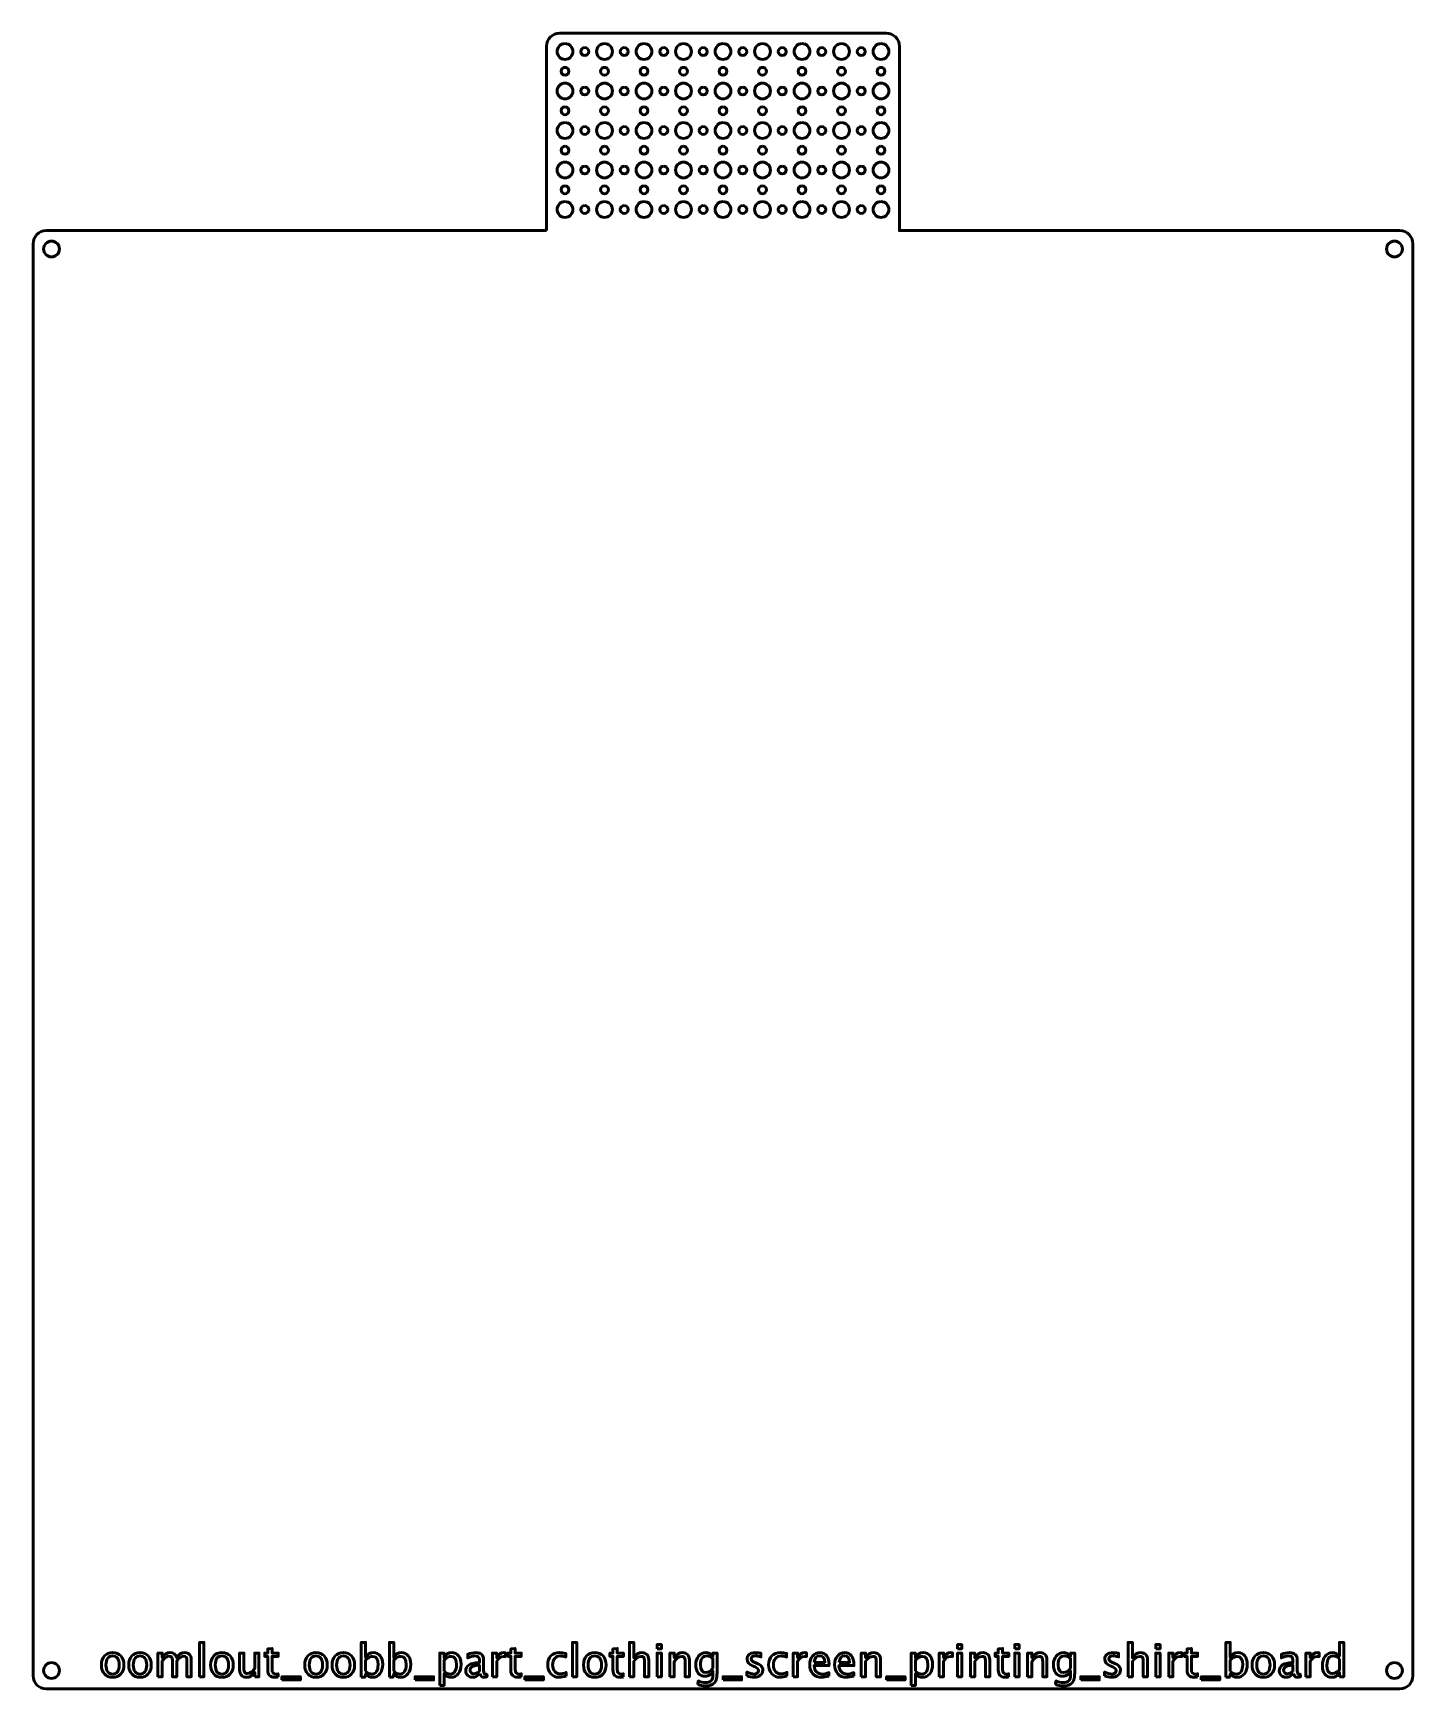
# Model space of a CAD drawing. Header units: centimetres. Extents: x -26.2 to 26.2, y -31.4 to 31.4.
import ezdxf

# ---------------------------------------------------------------- set-up
doc = ezdxf.new("R2010")
doc.units = ezdxf.units.CM
doc.header["$MEASUREMENT"] = 0
doc.layers.add('Layer 1', color=7, linetype='Continuous')

msp = doc.modelspace()

# ---------------------------------------------------------------- linework, layer by layer
at = {"layer": 'Layer 1', "lineweight": 53}
for centre, major_axis in [((-5.99999, 30.74999), (0, 0.30001)), ((-5.25, 30.75), (0, 0.15)), ((-4.49999, 30.74999), (0, 0.30001)), ((-3.75, 30.75), (0, 0.15)), ((-2.99999, 30.74999), (0, 0.30001)), ((-2.25, 30.75), (0, 0.15)), ((-1.49999, 30.74999), (0, 0.30001)), ((-0.75, 30.75), (0, 0.15)), ((0.00001, 30.74999), (0, 0.30001)), ((0.75, 30.75), (0, 0.15)), ((1.50001, 30.74999), (0, 0.30001)), ((2.25, 30.75), (0, 0.15)), ((3.00001, 30.74999), (0, 0.30001)), ((3.75, 30.75), (0, 0.15)), ((4.50001, 30.74999), (0, 0.30001)), ((5.25, 30.75), (0, 0.15)), ((6.00001, 30.74999), (0, 0.30001)), ((-6, 30), (0, 0.15)), ((-4.5, 30), (0, 0.15)), ((-3, 30), (0, 0.15)), ((-1.5, 30), (0, 0.15)), ((0, 30), (0, 0.15)), ((1.5, 30), (0, 0.15)), ((3, 30), (0, 0.15)), ((4.5, 30), (0, 0.15)), ((6, 30), (0, 0.15)), ((-5.99999, 29.24999), (0, 0.30001)), ((-5.25, 29.25), (0, 0.15)), ((-4.49999, 29.24999), (0, 0.30001)), ((-3.75, 29.25), (0, 0.15)), ((-2.99999, 29.24999), (0, 0.30001)), ((-2.25, 29.25), (0, 0.15)), ((-1.49999, 29.24999), (0, 0.30001)), ((-0.75, 29.25), (0, 0.15)), ((0.00001, 29.24999), (0, 0.30001)), ((0.75, 29.25), (0, 0.15)), ((1.50001, 29.24999), (0, 0.30001)), ((2.25, 29.25), (0, 0.15)), ((3.00001, 29.24999), (0, 0.30001)), ((3.75, 29.25), (0, 0.15)), ((4.50001, 29.24999), (0, 0.30001)), ((5.25, 29.25), (0, 0.15)), ((6.00001, 29.24999), (0, 0.30001)), ((-6, 28.5), (0, 0.15)), ((-4.5, 28.5), (0, 0.15)), ((-3, 28.5), (0, 0.15)), ((-1.5, 28.5), (0, 0.15)), ((0, 28.5), (0, 0.15)), ((1.5, 28.5), (0, 0.15)), ((3, 28.5), (0, 0.15)), ((4.5, 28.5), (0, 0.15)), ((6, 28.5), (0, 0.15)), ((-5.99999, 27.74999), (0, 0.30001)), ((-5.25, 27.75), (0, 0.15)), ((-4.49999, 27.74999), (0, 0.30001)), ((-3.75, 27.75), (0, 0.15)), ((-2.99999, 27.74999), (0, 0.30001)), ((-2.25, 27.75), (0, 0.15)), ((-1.49999, 27.74999), (0, 0.30001)), ((-0.75, 27.75), (0, 0.15)), ((0.00001, 27.74999), (0, 0.30001)), ((0.75, 27.75), (0, 0.15)), ((1.50001, 27.74999), (0, 0.30001)), ((2.25, 27.75), (0, 0.15)), ((3.00001, 27.74999), (0, 0.30001)), ((3.75, 27.75), (0, 0.15)), ((4.50001, 27.74999), (0, 0.30001)), ((5.25, 27.75), (0, 0.15)), ((6.00001, 27.74999), (0, 0.30001)), ((-6, 27), (0, 0.15)), ((-4.5, 27), (0, 0.15)), ((-3, 27), (0, 0.15)), ((-1.5, 27), (0, 0.15)), ((0, 27), (0, 0.15)), ((1.5, 27), (0, 0.15)), ((3, 27), (0, 0.15)), ((4.5, 27), (0, 0.15)), ((6, 27), (0, 0.15)), ((-5.99999, 26.24999), (0, 0.30001)), ((-4.49999, 26.24999), (0, 0.30001)), ((-2.99999, 26.24999), (0, 0.30001)), ((-1.49999, 26.24999), (0, 0.30001)), ((0.00001, 26.24999), (0, 0.30001)), ((1.50001, 26.24999), (0, 0.30001)), ((3.00001, 26.24999), (0, 0.30001)), ((4.50001, 26.24999), (0, 0.30001)), ((6.00001, 26.24999), (0, 0.30001)), ((-5.25, 26.25), (0, 0.15)), ((-3.75, 26.25), (0, 0.15)), ((-2.25, 26.25), (0, 0.15)), ((-0.75, 26.25), (0, 0.15)), ((0.75, 26.25), (0, 0.15)), ((2.25, 26.25), (0, 0.15)), ((3.75, 26.25), (0, 0.15)), ((5.25, 26.25), (0, 0.15)), ((-6, 25.5), (0, 0.15)), ((-4.5, 25.5), (0, 0.15)), ((-3, 25.5), (0, 0.15)), ((-1.5, 25.5), (0, 0.15)), ((0, 25.5), (0, 0.15)), ((1.5, 25.5), (0, 0.15)), ((3, 25.5), (0, 0.15)), ((4.5, 25.5), (0, 0.15)), ((6, 25.5), (0, 0.15)), ((-5.99999, 24.74999), (0, 0.30001)), ((-5.25, 24.75), (0, 0.15)), ((-4.49999, 24.74999), (0, 0.30001)), ((-3.75, 24.75), (0, 0.15)), ((-2.99999, 24.74999), (0, 0.30001)), ((-2.25, 24.75), (0, 0.15)), ((-1.49999, 24.74999), (0, 0.30001)), ((-0.75, 24.75), (0, 0.15)), ((0.00001, 24.74999), (0, 0.30001)), ((0.75, 24.75), (0, 0.15)), ((1.50001, 24.74999), (0, 0.30001)), ((2.25, 24.75), (0, 0.15)), ((3.00001, 24.74999), (0, 0.30001)), ((3.75, 24.75), (0, 0.15)), ((4.50001, 24.74999), (0, 0.30001)), ((5.25, 24.75), (0, 0.15)), ((6.00001, 24.74999), (0, 0.30001)), ((-25.49999, 23.24999), (0, 0.30001)), ((25.50001, 23.24999), (0, 0.30001)), ((-25.49999, -30.75001), (0, 0.30001)), ((25.50001, -30.75001), (0, 0.30001))]:
    msp.add_ellipse(centre, major_axis=major_axis, ratio=1, dxfattribs=at)
msp.add_open_spline([(-6.7, 23.95), (-6.7, 23.95), (-6.7, 30.95), (-6.7, 30.95), (-6.7, 30.95), (-6.7, 31.22614), (-6.47614, 31.45), (-6.2, 31.45), (-6.2, 31.45), (-6.2, 31.45), (6.2, 31.45), (6.2, 31.45), (6.2, 31.45), (6.47614, 31.45), (6.7, 31.22614), (6.7, 30.95), (6.7, 30.95), (6.7, 30.95), (6.7, 23.95), (6.7, 23.95), (6.7, 23.95), (6.7, 23.95), (25.7, 23.95), (25.7, 23.95), (25.7, 23.95), (25.97614, 23.95), (26.2, 23.72614), (26.2, 23.45), (26.2, 23.45), (26.2, 23.45), (26.2, -30.95), (26.2, -30.95), (26.2, -30.95), (26.2, -31.22614), (25.97614, -31.45), (25.7, -31.45), (25.7, -31.45), (25.7, -31.45), (6.2, -31.45), (6.2, -31.45), (6.2, -31.45), (6.2, -31.45), (-6.2, -31.45), (-6.2, -31.45), (-6.2, -31.45), (-6.2, -31.45), (-25.7, -31.45), (-25.7, -31.45), (-25.7, -31.45), (-25.97614, -31.45), (-26.2, -31.22614), (-26.2, -30.95), (-26.2, -30.95), (-26.2, -30.95), (-26.2, 23.45), (-26.2, 23.45), (-26.2, 23.45), (-26.2, 23.72614), (-25.97614, 23.95), (-25.7, 23.95), (-25.7, 23.95), (-25.7, 23.95), (-6.7, 23.95), (-6.7, 23.95)], degree=3, knots=[0, 0, 0, 0, 0.05882353, 0.05882353, 0.05882353, 0.05882353, 0.11764706, 0.11764706, 0.11764706, 0.11764706, 0.17647059, 0.17647059, 0.17647059, 0.17647059, 0.23529412, 0.23529412, 0.23529412, 0.23529412, 0.29411765, 0.29411765, 0.29411765, 0.29411765, 0.35294118, 0.35294118, 0.35294118, 0.35294118, 0.41176471, 0.41176471, 0.41176471, 0.41176471, 0.47058824, 0.47058824, 0.47058824, 0.47058824, 0.52941176, 0.52941176, 0.52941176, 0.52941176, 0.58823529, 0.58823529, 0.58823529, 0.58823529, 0.64705882, 0.64705882, 0.64705882, 0.64705882, 0.70588235, 0.70588235, 0.70588235, 0.70588235, 0.76470588, 0.76470588, 0.76470588, 0.76470588, 0.82352941, 0.82352941, 0.82352941, 0.82352941, 0.88235294, 0.88235294, 0.88235294, 0.88235294, 1, 1, 1, 1], dxfattribs=at)
at = {"layer": 'Layer 1', "color": 5, "lineweight": 53}
for points, knots in [([(-23.18084, -31.01035), (-23.31264, -31.01035), (-23.41706, -30.9683), (-23.49382, -30.8842), (-23.49382, -30.8842), (-23.57087, -30.80009), (-23.60925, -30.6858), (-23.60925, -30.54158), (-23.60925, -30.54158), (-23.60925, -30.39765), (-23.57087, -30.28363), (-23.49382, -30.19981), (-23.49382, -30.19981), (-23.41706, -30.11599), (-23.31264, -30.07394), (-23.18084, -30.07394), (-23.18084, -30.07394), (-23.04904, -30.07394), (-22.94462, -30.11599), (-22.86785, -30.19981), (-22.86785, -30.19981), (-22.79081, -30.28363), (-22.75243, -30.39765), (-22.75243, -30.54158), (-22.75243, -30.54158), (-22.75243, -30.6858), (-22.79081, -30.80009), (-22.86785, -30.8842), (-22.86785, -30.8842), (-22.94462, -30.9683), (-23.04904, -31.01035), (-23.18084, -31.01035)], [0, 0, 0, 0, 0.11111111, 0.11111111, 0.11111111, 0.11111111, 0.22222222, 0.22222222, 0.22222222, 0.22222222, 0.33333333, 0.33333333, 0.33333333, 0.33333333, 0.44444444, 0.44444444, 0.44444444, 0.44444444, 0.55555556, 0.55555556, 0.55555556, 0.55555556, 0.66666667, 0.66666667, 0.66666667, 0.66666667, 0.77777778, 0.77777778, 0.77777778, 0.77777778, 1, 1, 1, 1]), ([(-22.14057, -31.01035), (-22.27237, -31.01035), (-22.37679, -30.9683), (-22.45355, -30.8842), (-22.45355, -30.8842), (-22.5306, -30.80009), (-22.56898, -30.6858), (-22.56898, -30.54158), (-22.56898, -30.54158), (-22.56898, -30.39765), (-22.5306, -30.28363), (-22.45355, -30.19981), (-22.45355, -30.19981), (-22.37679, -30.11599), (-22.27237, -30.07394), (-22.14057, -30.07394), (-22.14057, -30.07394), (-22.00877, -30.07394), (-21.90435, -30.11599), (-21.82758, -30.19981), (-21.82758, -30.19981), (-21.75054, -30.28363), (-21.71216, -30.39765), (-21.71216, -30.54158), (-21.71216, -30.54158), (-21.71216, -30.6858), (-21.75054, -30.80009), (-21.82758, -30.8842), (-21.82758, -30.8842), (-21.90435, -30.9683), (-22.00877, -31.01035), (-22.14057, -31.01035)], [0, 0, 0, 0, 0.11111111, 0.11111111, 0.11111111, 0.11111111, 0.22222222, 0.22222222, 0.22222222, 0.22222222, 0.33333333, 0.33333333, 0.33333333, 0.33333333, 0.44444444, 0.44444444, 0.44444444, 0.44444444, 0.55555556, 0.55555556, 0.55555556, 0.55555556, 0.66666667, 0.66666667, 0.66666667, 0.66666667, 0.77777778, 0.77777778, 0.77777778, 0.77777778, 1, 1, 1, 1]), ([(-21.45759, -30.99003), (-21.45759, -30.99003), (-21.45759, -30.09257), (-21.45759, -30.09257), (-21.45759, -30.09257), (-21.45759, -30.09257), (-21.29503, -30.09257), (-21.29503, -30.09257), (-21.29503, -30.09257), (-21.29503, -30.09257), (-21.29503, -30.26218), (-21.29503, -30.26218), (-21.29503, -30.26218), (-21.21573, -30.13659), (-21.11413, -30.07394), (-20.98967, -30.07394), (-20.98967, -30.07394), (-20.86972, -30.07394), (-20.78816, -30.13659), (-20.7447, -30.26218), (-20.7447, -30.26218), (-20.66765, -30.13546), (-20.56718, -30.07225), (-20.44385, -30.07225), (-20.44385, -30.07225), (-20.36511, -30.07225), (-20.30387, -30.09539), (-20.26012, -30.14195), (-20.26012, -30.14195), (-20.21638, -30.18852), (-20.19437, -30.25371), (-20.19437, -30.33753), (-20.19437, -30.33753), (-20.19437, -30.33753), (-20.19437, -30.99003), (-20.19437, -30.99003), (-20.19437, -30.99003), (-20.19437, -30.99003), (-20.35693, -30.99003), (-20.35693, -30.99003), (-20.35693, -30.99003), (-20.35693, -30.99003), (-20.35693, -30.36434), (-20.35693, -30.36434), (-20.35693, -30.36434), (-20.35693, -30.26218), (-20.39757, -30.2111), (-20.47885, -30.2111), (-20.47885, -30.2111), (-20.56323, -30.2111), (-20.65185, -30.27065), (-20.7447, -30.39003), (-20.7447, -30.39003), (-20.7447, -30.39003), (-20.7447, -30.99003), (-20.7447, -30.99003), (-20.7447, -30.99003), (-20.7447, -30.99003), (-20.90726, -30.99003), (-20.90726, -30.99003), (-20.90726, -30.99003), (-20.90726, -30.99003), (-20.90726, -30.36378), (-20.90726, -30.36378), (-20.90726, -30.36378), (-20.90726, -30.26077), (-20.94846, -30.2094), (-21.03115, -30.2094), (-21.03115, -30.2094), (-21.11328, -30.2094), (-21.20133, -30.26924), (-21.29503, -30.38918), (-21.29503, -30.38918), (-21.29503, -30.38918), (-21.29503, -30.99003), (-21.29503, -30.99003), (-21.29503, -30.99003), (-21.29503, -30.99003), (-21.45759, -30.99003), (-21.45759, -30.99003)], [0, 0, 0, 0, 0.04761905, 0.04761905, 0.04761905, 0.04761905, 0.0952381, 0.0952381, 0.0952381, 0.0952381, 0.14285714, 0.14285714, 0.14285714, 0.14285714, 0.19047619, 0.19047619, 0.19047619, 0.19047619, 0.23809524, 0.23809524, 0.23809524, 0.23809524, 0.28571429, 0.28571429, 0.28571429, 0.28571429, 0.33333333, 0.33333333, 0.33333333, 0.33333333, 0.38095238, 0.38095238, 0.38095238, 0.38095238, 0.42857143, 0.42857143, 0.42857143, 0.42857143, 0.47619048, 0.47619048, 0.47619048, 0.47619048, 0.52380952, 0.52380952, 0.52380952, 0.52380952, 0.57142857, 0.57142857, 0.57142857, 0.57142857, 0.61904762, 0.61904762, 0.61904762, 0.61904762, 0.66666667, 0.66666667, 0.66666667, 0.66666667, 0.71428571, 0.71428571, 0.71428571, 0.71428571, 0.76190476, 0.76190476, 0.76190476, 0.76190476, 0.80952381, 0.80952381, 0.80952381, 0.80952381, 0.85714286, 0.85714286, 0.85714286, 0.85714286, 0.9047619, 0.9047619, 0.9047619, 0.9047619, 1, 1, 1, 1]), ([(-19.87658, -30.99003), (-19.87658, -30.99003), (-19.87658, -29.68447), (-19.87658, -29.68447), (-19.87658, -29.68447), (-19.87658, -29.68447), (-19.71402, -29.68447), (-19.71402, -29.68447), (-19.71402, -29.68447), (-19.71402, -29.68447), (-19.71402, -30.99003), (-19.71402, -30.99003), (-19.71402, -30.99003), (-19.71402, -30.99003), (-19.87658, -30.99003), (-19.87658, -30.99003)], [0, 0, 0, 0, 0.2, 0.2, 0.2, 0.2, 0.4, 0.4, 0.4, 0.4, 0.6, 0.6, 0.6, 0.6, 1, 1, 1, 1]), ([(-19.02992, -31.01035), (-19.16172, -31.01035), (-19.26614, -30.9683), (-19.3429, -30.8842), (-19.3429, -30.8842), (-19.41995, -30.80009), (-19.45833, -30.6858), (-19.45833, -30.54158), (-19.45833, -30.54158), (-19.45833, -30.39765), (-19.41995, -30.28363), (-19.3429, -30.19981), (-19.3429, -30.19981), (-19.26614, -30.11599), (-19.16172, -30.07394), (-19.02992, -30.07394), (-19.02992, -30.07394), (-18.89812, -30.07394), (-18.7937, -30.11599), (-18.71693, -30.19981), (-18.71693, -30.19981), (-18.63989, -30.28363), (-18.60151, -30.39765), (-18.60151, -30.54158), (-18.60151, -30.54158), (-18.60151, -30.6858), (-18.63989, -30.80009), (-18.71693, -30.8842), (-18.71693, -30.8842), (-18.7937, -30.9683), (-18.89812, -31.01035), (-19.02992, -31.01035)], [0, 0, 0, 0, 0.11111111, 0.11111111, 0.11111111, 0.11111111, 0.22222222, 0.22222222, 0.22222222, 0.22222222, 0.33333333, 0.33333333, 0.33333333, 0.33333333, 0.44444444, 0.44444444, 0.44444444, 0.44444444, 0.55555556, 0.55555556, 0.55555556, 0.55555556, 0.66666667, 0.66666667, 0.66666667, 0.66666667, 0.77777778, 0.77777778, 0.77777778, 0.77777778, 1, 1, 1, 1]), ([(-17.78475, -30.99003), (-17.78475, -30.99003), (-17.78475, -30.82126), (-17.78475, -30.82126), (-17.78475, -30.82126), (-17.8714, -30.94741), (-17.97667, -31.01035), (-18.10028, -31.01035), (-18.10028, -31.01035), (-18.17874, -31.01035), (-18.24111, -30.9858), (-18.28739, -30.93641), (-18.28739, -30.93641), (-18.33396, -30.88702), (-18.3571, -30.8207), (-18.3571, -30.73688), (-18.3571, -30.73688), (-18.3571, -30.73688), (-18.3571, -30.09257), (-18.3571, -30.09257), (-18.3571, -30.09257), (-18.3571, -30.09257), (-18.19454, -30.09257), (-18.19454, -30.09257), (-18.19454, -30.09257), (-18.19454, -30.09257), (-18.19454, -30.68382), (-18.19454, -30.68382), (-18.19454, -30.68382), (-18.19454, -30.75127), (-18.18466, -30.79897), (-18.16519, -30.82719), (-18.16519, -30.82719), (-18.14543, -30.85569), (-18.1127, -30.8698), (-18.06669, -30.8698), (-18.06669, -30.8698), (-17.96735, -30.8698), (-17.87309, -30.80461), (-17.78475, -30.67394), (-17.78475, -30.67394), (-17.78475, -30.67394), (-17.78475, -30.09257), (-17.78475, -30.09257), (-17.78475, -30.09257), (-17.78475, -30.09257), (-17.6222, -30.09257), (-17.6222, -30.09257), (-17.6222, -30.09257), (-17.6222, -30.09257), (-17.6222, -30.99003), (-17.6222, -30.99003), (-17.6222, -30.99003), (-17.6222, -30.99003), (-17.78475, -30.99003), (-17.78475, -30.99003)], [0, 0, 0, 0, 0.06666667, 0.06666667, 0.06666667, 0.06666667, 0.13333333, 0.13333333, 0.13333333, 0.13333333, 0.2, 0.2, 0.2, 0.2, 0.26666667, 0.26666667, 0.26666667, 0.26666667, 0.33333333, 0.33333333, 0.33333333, 0.33333333, 0.4, 0.4, 0.4, 0.4, 0.46666667, 0.46666667, 0.46666667, 0.46666667, 0.53333333, 0.53333333, 0.53333333, 0.53333333, 0.6, 0.6, 0.6, 0.6, 0.66666667, 0.66666667, 0.66666667, 0.66666667, 0.73333333, 0.73333333, 0.73333333, 0.73333333, 0.8, 0.8, 0.8, 0.8, 0.86666667, 0.86666667, 0.86666667, 0.86666667, 1, 1, 1, 1]), ([(-16.89463, -30.98975), (-16.94487, -31.00358), (-16.98861, -31.01035), (-17.02558, -31.01035), (-17.02558, -31.01035), (-17.10856, -31.01035), (-17.17318, -30.98664), (-17.21947, -30.93923), (-17.21947, -30.93923), (-17.26603, -30.89182), (-17.28918, -30.82606), (-17.28918, -30.74167), (-17.28918, -30.74167), (-17.28918, -30.74167), (-17.28918, -30.21448), (-17.28918, -30.21448), (-17.28918, -30.21448), (-17.28918, -30.21448), (-17.4015, -30.21448), (-17.4015, -30.21448), (-17.4015, -30.21448), (-17.4015, -30.21448), (-17.4015, -30.09257), (-17.4015, -30.09257), (-17.4015, -30.09257), (-17.4015, -30.09257), (-17.28918, -30.09257), (-17.28918, -30.09257), (-17.28918, -30.09257), (-17.28918, -30.09257), (-17.28918, -29.93029), (-17.28918, -29.93029), (-17.28918, -29.93029), (-17.28918, -29.93029), (-17.12662, -29.91477), (-17.12662, -29.91477), (-17.12662, -29.91477), (-17.12662, -29.91477), (-17.12662, -30.09257), (-17.12662, -30.09257), (-17.12662, -30.09257), (-17.12662, -30.09257), (-16.89124, -30.09257), (-16.89124, -30.09257), (-16.89124, -30.09257), (-16.89124, -30.09257), (-16.89124, -30.21448), (-16.89124, -30.21448), (-16.89124, -30.21448), (-16.89124, -30.21448), (-17.12662, -30.21448), (-17.12662, -30.21448), (-17.12662, -30.21448), (-17.12662, -30.21448), (-17.12662, -30.71232), (-17.12662, -30.71232), (-17.12662, -30.71232), (-17.12662, -30.82973), (-17.07554, -30.88843), (-16.97365, -30.88843), (-16.97365, -30.88843), (-16.95192, -30.88843), (-16.92568, -30.88476), (-16.89463, -30.87771), (-16.89463, -30.87771), (-16.89463, -30.87771), (-16.89463, -30.98975), (-16.89463, -30.98975)], [0, 0, 0, 0, 0.05555556, 0.05555556, 0.05555556, 0.05555556, 0.11111111, 0.11111111, 0.11111111, 0.11111111, 0.16666667, 0.16666667, 0.16666667, 0.16666667, 0.22222222, 0.22222222, 0.22222222, 0.22222222, 0.27777778, 0.27777778, 0.27777778, 0.27777778, 0.33333333, 0.33333333, 0.33333333, 0.33333333, 0.38888889, 0.38888889, 0.38888889, 0.38888889, 0.44444444, 0.44444444, 0.44444444, 0.44444444, 0.5, 0.5, 0.5, 0.5, 0.55555556, 0.55555556, 0.55555556, 0.55555556, 0.61111111, 0.61111111, 0.61111111, 0.61111111, 0.66666667, 0.66666667, 0.66666667, 0.66666667, 0.72222222, 0.72222222, 0.72222222, 0.72222222, 0.77777778, 0.77777778, 0.77777778, 0.77777778, 0.83333333, 0.83333333, 0.83333333, 0.83333333, 0.88888889, 0.88888889, 0.88888889, 0.88888889, 1, 1, 1, 1]), ([(-15.45868, -31.01035), (-15.59048, -31.01035), (-15.6949, -30.9683), (-15.77166, -30.8842), (-15.77166, -30.8842), (-15.84871, -30.80009), (-15.88709, -30.6858), (-15.88709, -30.54158), (-15.88709, -30.54158), (-15.88709, -30.39765), (-15.84871, -30.28363), (-15.77166, -30.19981), (-15.77166, -30.19981), (-15.6949, -30.11599), (-15.59048, -30.07394), (-15.45868, -30.07394), (-15.45868, -30.07394), (-15.32688, -30.07394), (-15.22246, -30.11599), (-15.14569, -30.19981), (-15.14569, -30.19981), (-15.06865, -30.28363), (-15.03027, -30.39765), (-15.03027, -30.54158), (-15.03027, -30.54158), (-15.03027, -30.6858), (-15.06865, -30.80009), (-15.14569, -30.8842), (-15.14569, -30.8842), (-15.22246, -30.9683), (-15.32688, -31.01035), (-15.45868, -31.01035)], [0, 0, 0, 0, 0.11111111, 0.11111111, 0.11111111, 0.11111111, 0.22222222, 0.22222222, 0.22222222, 0.22222222, 0.33333333, 0.33333333, 0.33333333, 0.33333333, 0.44444444, 0.44444444, 0.44444444, 0.44444444, 0.55555556, 0.55555556, 0.55555556, 0.55555556, 0.66666667, 0.66666667, 0.66666667, 0.66666667, 0.77777778, 0.77777778, 0.77777778, 0.77777778, 1, 1, 1, 1]), ([(-14.41841, -31.01035), (-14.55021, -31.01035), (-14.65463, -30.9683), (-14.73139, -30.8842), (-14.73139, -30.8842), (-14.80844, -30.80009), (-14.84682, -30.6858), (-14.84682, -30.54158), (-14.84682, -30.54158), (-14.84682, -30.39765), (-14.80844, -30.28363), (-14.73139, -30.19981), (-14.73139, -30.19981), (-14.65463, -30.11599), (-14.55021, -30.07394), (-14.41841, -30.07394), (-14.41841, -30.07394), (-14.28661, -30.07394), (-14.18219, -30.11599), (-14.10542, -30.19981), (-14.10542, -30.19981), (-14.02838, -30.28363), (-13.99, -30.39765), (-13.99, -30.54158), (-13.99, -30.54158), (-13.99, -30.6858), (-14.02838, -30.80009), (-14.10542, -30.8842), (-14.10542, -30.8842), (-14.18219, -30.9683), (-14.28661, -31.01035), (-14.41841, -31.01035)], [0, 0, 0, 0, 0.11111111, 0.11111111, 0.11111111, 0.11111111, 0.22222222, 0.22222222, 0.22222222, 0.22222222, 0.33333333, 0.33333333, 0.33333333, 0.33333333, 0.44444444, 0.44444444, 0.44444444, 0.44444444, 0.55555556, 0.55555556, 0.55555556, 0.55555556, 0.66666667, 0.66666667, 0.66666667, 0.66666667, 0.77777778, 0.77777778, 0.77777778, 0.77777778, 1, 1, 1, 1]), ([(-13.73543, -31.00019), (-13.73543, -31.00019), (-13.73543, -29.68447), (-13.73543, -29.68447), (-13.73543, -29.68447), (-13.73543, -29.68447), (-13.57287, -29.68447), (-13.57287, -29.68447), (-13.57287, -29.68447), (-13.57287, -29.68447), (-13.57287, -30.26218), (-13.57287, -30.26218), (-13.57287, -30.26218), (-13.50627, -30.13659), (-13.40608, -30.07394), (-13.27259, -30.07394), (-13.27259, -30.07394), (-13.1645, -30.07394), (-13.07955, -30.11317), (-13.01746, -30.19191), (-13.01746, -30.19191), (-12.95537, -30.27065), (-12.92433, -30.37817), (-12.92433, -30.51449), (-12.92433, -30.51449), (-12.92433, -30.66294), (-12.9596, -30.78288), (-13.02988, -30.87375), (-13.02988, -30.87375), (-13.10015, -30.96491), (-13.19272, -31.01035), (-13.3073, -31.01035), (-13.3073, -31.01035), (-13.4137, -31.01035), (-13.50232, -30.96971), (-13.57287, -30.88815), (-13.57287, -30.88815), (-13.57287, -30.88815), (-13.59263, -31.00019), (-13.59263, -31.00019), (-13.59263, -31.00019), (-13.59263, -31.00019), (-13.73543, -31.00019), (-13.73543, -31.00019)], [0, 0, 0, 0, 0.08333333, 0.08333333, 0.08333333, 0.08333333, 0.16666667, 0.16666667, 0.16666667, 0.16666667, 0.25, 0.25, 0.25, 0.25, 0.33333333, 0.33333333, 0.33333333, 0.33333333, 0.41666667, 0.41666667, 0.41666667, 0.41666667, 0.5, 0.5, 0.5, 0.5, 0.58333333, 0.58333333, 0.58333333, 0.58333333, 0.66666667, 0.66666667, 0.66666667, 0.66666667, 0.75, 0.75, 0.75, 0.75, 0.83333333, 0.83333333, 0.83333333, 0.83333333, 1, 1, 1, 1]), ([(-12.66976, -31.00019), (-12.66976, -31.00019), (-12.66976, -29.68447), (-12.66976, -29.68447), (-12.66976, -29.68447), (-12.66976, -29.68447), (-12.5072, -29.68447), (-12.5072, -29.68447), (-12.5072, -29.68447), (-12.5072, -29.68447), (-12.5072, -30.26218), (-12.5072, -30.26218), (-12.5072, -30.26218), (-12.4406, -30.13659), (-12.34041, -30.07394), (-12.20692, -30.07394), (-12.20692, -30.07394), (-12.09883, -30.07394), (-12.01388, -30.11317), (-11.95179, -30.19191), (-11.95179, -30.19191), (-11.8897, -30.27065), (-11.85866, -30.37817), (-11.85866, -30.51449), (-11.85866, -30.51449), (-11.85866, -30.66294), (-11.89393, -30.78288), (-11.96421, -30.87375), (-11.96421, -30.87375), (-12.03448, -30.96491), (-12.12705, -31.01035), (-12.24163, -31.01035), (-12.24163, -31.01035), (-12.34803, -31.01035), (-12.43665, -30.96971), (-12.5072, -30.88815), (-12.5072, -30.88815), (-12.5072, -30.88815), (-12.52696, -31.00019), (-12.52696, -31.00019), (-12.52696, -31.00019), (-12.52696, -31.00019), (-12.66976, -31.00019), (-12.66976, -31.00019)], [0, 0, 0, 0, 0.08333333, 0.08333333, 0.08333333, 0.08333333, 0.16666667, 0.16666667, 0.16666667, 0.16666667, 0.25, 0.25, 0.25, 0.25, 0.33333333, 0.33333333, 0.33333333, 0.33333333, 0.41666667, 0.41666667, 0.41666667, 0.41666667, 0.5, 0.5, 0.5, 0.5, 0.58333333, 0.58333333, 0.58333333, 0.58333333, 0.66666667, 0.66666667, 0.66666667, 0.66666667, 0.75, 0.75, 0.75, 0.75, 0.83333333, 0.83333333, 0.83333333, 0.83333333, 1, 1, 1, 1]), ([(-10.75742, -31.31684), (-10.75742, -31.31684), (-10.75742, -30.09257), (-10.75742, -30.09257), (-10.75742, -30.09257), (-10.75742, -30.09257), (-10.59486, -30.09257), (-10.59486, -30.09257), (-10.59486, -30.09257), (-10.59486, -30.09257), (-10.59486, -30.26218), (-10.59486, -30.26218), (-10.59486, -30.26218), (-10.52826, -30.13659), (-10.42807, -30.07394), (-10.29458, -30.07394), (-10.29458, -30.07394), (-10.18649, -30.07394), (-10.10154, -30.11317), (-10.03945, -30.19191), (-10.03945, -30.19191), (-9.97736, -30.27065), (-9.94632, -30.37817), (-9.94632, -30.51449), (-9.94632, -30.51449), (-9.94632, -30.66294), (-9.98159, -30.78288), (-10.05187, -30.87375), (-10.05187, -30.87375), (-10.12214, -30.96491), (-10.21471, -31.01035), (-10.32929, -31.01035), (-10.32929, -31.01035), (-10.43569, -31.01035), (-10.52431, -30.96971), (-10.59486, -30.88815), (-10.59486, -30.88815), (-10.59486, -30.88815), (-10.59486, -31.31684), (-10.59486, -31.31684), (-10.59486, -31.31684), (-10.59486, -31.31684), (-10.75742, -31.31684), (-10.75742, -31.31684)], [0, 0, 0, 0, 0.08333333, 0.08333333, 0.08333333, 0.08333333, 0.16666667, 0.16666667, 0.16666667, 0.16666667, 0.25, 0.25, 0.25, 0.25, 0.33333333, 0.33333333, 0.33333333, 0.33333333, 0.41666667, 0.41666667, 0.41666667, 0.41666667, 0.5, 0.5, 0.5, 0.5, 0.58333333, 0.58333333, 0.58333333, 0.58333333, 0.66666667, 0.66666667, 0.66666667, 0.66666667, 0.75, 0.75, 0.75, 0.75, 0.83333333, 0.83333333, 0.83333333, 0.83333333, 1, 1, 1, 1]), ([(-9.22919, -30.87573), (-9.32684, -30.96548), (-9.42082, -31.01035), (-9.51113, -31.01035), (-9.51113, -31.01035), (-9.58535, -31.01035), (-9.64716, -30.98721), (-9.69598, -30.94064), (-9.69598, -30.94064), (-9.74509, -30.89407), (-9.76964, -30.83537), (-9.76964, -30.76453), (-9.76964, -30.76453), (-9.76964, -30.6666), (-9.72844, -30.59125), (-9.64603, -30.53876), (-9.64603, -30.53876), (-9.56362, -30.48626), (-9.44537, -30.46002), (-9.29128, -30.46002), (-9.29128, -30.46002), (-9.29128, -30.46002), (-9.25318, -30.46002), (-9.25318, -30.46002), (-9.25318, -30.46002), (-9.25318, -30.46002), (-9.25318, -30.35193), (-9.25318, -30.35193), (-9.25318, -30.35193), (-9.25318, -30.24779), (-9.30736, -30.19586), (-9.41602, -30.19586), (-9.41602, -30.19586), (-9.50012, -30.19586), (-9.59213, -30.22239), (-9.69175, -30.27544), (-9.69175, -30.27544), (-9.69175, -30.27544), (-9.69175, -30.14167), (-9.69175, -30.14167), (-9.69175, -30.14167), (-9.58225, -30.09652), (-9.47896, -30.07394), (-9.38215, -30.07394), (-9.38215, -30.07394), (-9.28253, -30.07394), (-9.20887, -30.09652), (-9.16174, -30.14195), (-9.16174, -30.14195), (-9.11432, -30.18739), (-9.09062, -30.25738), (-9.09062, -30.35193), (-9.09062, -30.35193), (-9.09062, -30.35193), (-9.09062, -30.75748), (-9.09062, -30.75748), (-9.09062, -30.75748), (-9.09062, -30.85033), (-9.06211, -30.8969), (-9.00482, -30.8969), (-9.00482, -30.8969), (-8.99777, -30.8969), (-8.98733, -30.89577), (-8.9735, -30.89351), (-8.9735, -30.89351), (-8.9735, -30.89351), (-8.96193, -30.98382), (-8.96193, -30.98382), (-8.96193, -30.98382), (-8.9989, -31.0016), (-9.03954, -31.01035), (-9.08413, -31.01035), (-9.08413, -31.01035), (-9.16004, -31.01035), (-9.2083, -30.96548), (-9.22919, -30.87573)], [0, 0, 0, 0, 0.05, 0.05, 0.05, 0.05, 0.1, 0.1, 0.1, 0.1, 0.15, 0.15, 0.15, 0.15, 0.2, 0.2, 0.2, 0.2, 0.25, 0.25, 0.25, 0.25, 0.3, 0.3, 0.3, 0.3, 0.35, 0.35, 0.35, 0.35, 0.4, 0.4, 0.4, 0.4, 0.45, 0.45, 0.45, 0.45, 0.5, 0.5, 0.5, 0.5, 0.55, 0.55, 0.55, 0.55, 0.6, 0.6, 0.6, 0.6, 0.65, 0.65, 0.65, 0.65, 0.7, 0.7, 0.7, 0.7, 0.75, 0.75, 0.75, 0.75, 0.8, 0.8, 0.8, 0.8, 0.85, 0.85, 0.85, 0.85, 0.9, 0.9, 0.9, 0.9, 1, 1, 1, 1]), ([(-8.75675, -30.99003), (-8.75675, -30.99003), (-8.75675, -30.09257), (-8.75675, -30.09257), (-8.75675, -30.09257), (-8.75675, -30.09257), (-8.59419, -30.09257), (-8.59419, -30.09257), (-8.59419, -30.09257), (-8.59419, -30.09257), (-8.59419, -30.26218), (-8.59419, -30.26218), (-8.59419, -30.26218), (-8.52956, -30.13659), (-8.43586, -30.07394), (-8.31282, -30.07394), (-8.31282, -30.07394), (-8.29616, -30.07394), (-8.27867, -30.07535), (-8.2606, -30.07817), (-8.2606, -30.07817), (-8.2606, -30.07817), (-8.2606, -30.23029), (-8.2606, -30.23029), (-8.2606, -30.23029), (-8.28883, -30.22098), (-8.31366, -30.21618), (-8.33511, -30.21618), (-8.33511, -30.21618), (-8.4384, -30.21618), (-8.52476, -30.27714), (-8.59419, -30.39934), (-8.59419, -30.39934), (-8.59419, -30.39934), (-8.59419, -30.99003), (-8.59419, -30.99003), (-8.59419, -30.99003), (-8.59419, -30.99003), (-8.75675, -30.99003), (-8.75675, -30.99003)], [0, 0, 0, 0, 0.09090909, 0.09090909, 0.09090909, 0.09090909, 0.18181818, 0.18181818, 0.18181818, 0.18181818, 0.27272727, 0.27272727, 0.27272727, 0.27272727, 0.36363636, 0.36363636, 0.36363636, 0.36363636, 0.45454545, 0.45454545, 0.45454545, 0.45454545, 0.54545455, 0.54545455, 0.54545455, 0.54545455, 0.63636364, 0.63636364, 0.63636364, 0.63636364, 0.72727273, 0.72727273, 0.72727273, 0.72727273, 0.81818182, 0.81818182, 0.81818182, 0.81818182, 1, 1, 1, 1]), ([(-7.66258, -30.98975), (-7.71282, -31.00358), (-7.75656, -31.01035), (-7.79353, -31.01035), (-7.79353, -31.01035), (-7.87651, -31.01035), (-7.94113, -30.98664), (-7.98742, -30.93923), (-7.98742, -30.93923), (-8.03398, -30.89182), (-8.05713, -30.82606), (-8.05713, -30.74167), (-8.05713, -30.74167), (-8.05713, -30.74167), (-8.05713, -30.21448), (-8.05713, -30.21448), (-8.05713, -30.21448), (-8.05713, -30.21448), (-8.16945, -30.21448), (-8.16945, -30.21448), (-8.16945, -30.21448), (-8.16945, -30.21448), (-8.16945, -30.09257), (-8.16945, -30.09257), (-8.16945, -30.09257), (-8.16945, -30.09257), (-8.05713, -30.09257), (-8.05713, -30.09257), (-8.05713, -30.09257), (-8.05713, -30.09257), (-8.05713, -29.93029), (-8.05713, -29.93029), (-8.05713, -29.93029), (-8.05713, -29.93029), (-7.89457, -29.91477), (-7.89457, -29.91477), (-7.89457, -29.91477), (-7.89457, -29.91477), (-7.89457, -30.09257), (-7.89457, -30.09257), (-7.89457, -30.09257), (-7.89457, -30.09257), (-7.65919, -30.09257), (-7.65919, -30.09257), (-7.65919, -30.09257), (-7.65919, -30.09257), (-7.65919, -30.21448), (-7.65919, -30.21448), (-7.65919, -30.21448), (-7.65919, -30.21448), (-7.89457, -30.21448), (-7.89457, -30.21448), (-7.89457, -30.21448), (-7.89457, -30.21448), (-7.89457, -30.71232), (-7.89457, -30.71232), (-7.89457, -30.71232), (-7.89457, -30.82973), (-7.84349, -30.88843), (-7.7416, -30.88843), (-7.7416, -30.88843), (-7.71987, -30.88843), (-7.69363, -30.88476), (-7.66258, -30.87771), (-7.66258, -30.87771), (-7.66258, -30.87771), (-7.66258, -30.98975), (-7.66258, -30.98975)], [0, 0, 0, 0, 0.05555556, 0.05555556, 0.05555556, 0.05555556, 0.11111111, 0.11111111, 0.11111111, 0.11111111, 0.16666667, 0.16666667, 0.16666667, 0.16666667, 0.22222222, 0.22222222, 0.22222222, 0.22222222, 0.27777778, 0.27777778, 0.27777778, 0.27777778, 0.33333333, 0.33333333, 0.33333333, 0.33333333, 0.38888889, 0.38888889, 0.38888889, 0.38888889, 0.44444444, 0.44444444, 0.44444444, 0.44444444, 0.5, 0.5, 0.5, 0.5, 0.55555556, 0.55555556, 0.55555556, 0.55555556, 0.61111111, 0.61111111, 0.61111111, 0.61111111, 0.66666667, 0.66666667, 0.66666667, 0.66666667, 0.72222222, 0.72222222, 0.72222222, 0.72222222, 0.77777778, 0.77777778, 0.77777778, 0.77777778, 0.83333333, 0.83333333, 0.83333333, 0.83333333, 0.88888889, 0.88888889, 0.88888889, 0.88888889, 1, 1, 1, 1]), ([(-5.96077, -30.96294), (-6.06604, -30.99455), (-6.15692, -31.01035), (-6.2334, -31.01035), (-6.2334, -31.01035), (-6.35476, -31.01035), (-6.45523, -30.96548), (-6.5351, -30.87601), (-6.5351, -30.87601), (-6.61496, -30.78627), (-6.65504, -30.6731), (-6.65504, -30.53678), (-6.65504, -30.53678), (-6.65504, -30.39116), (-6.61553, -30.27742), (-6.53651, -30.19614), (-6.53651, -30.19614), (-6.45749, -30.11458), (-6.34714, -30.07394), (-6.20546, -30.07394), (-6.20546, -30.07394), (-6.13575, -30.07394), (-6.05729, -30.08353), (-5.97093, -30.10273), (-5.97093, -30.10273), (-5.97093, -30.10273), (-5.97093, -30.23988), (-5.97093, -30.23988), (-5.97093, -30.23988), (-6.06266, -30.21279), (-6.13745, -30.19924), (-6.19502, -30.19924), (-6.19502, -30.19924), (-6.27856, -30.19924), (-6.34544, -30.23057), (-6.3954, -30.29294), (-6.3954, -30.29294), (-6.44535, -30.35531), (-6.47047, -30.43857), (-6.47047, -30.54243), (-6.47047, -30.54243), (-6.47047, -30.64318), (-6.4445, -30.72446), (-6.39286, -30.78683), (-6.39286, -30.78683), (-6.34121, -30.84892), (-6.27376, -30.87996), (-6.18994, -30.87996), (-6.18994, -30.87996), (-6.11571, -30.87996), (-6.03951, -30.86077), (-5.96077, -30.82239), (-5.96077, -30.82239), (-5.96077, -30.82239), (-5.96077, -30.96294), (-5.96077, -30.96294)], [0, 0, 0, 0, 0.06666667, 0.06666667, 0.06666667, 0.06666667, 0.13333333, 0.13333333, 0.13333333, 0.13333333, 0.2, 0.2, 0.2, 0.2, 0.26666667, 0.26666667, 0.26666667, 0.26666667, 0.33333333, 0.33333333, 0.33333333, 0.33333333, 0.4, 0.4, 0.4, 0.4, 0.46666667, 0.46666667, 0.46666667, 0.46666667, 0.53333333, 0.53333333, 0.53333333, 0.53333333, 0.6, 0.6, 0.6, 0.6, 0.66666667, 0.66666667, 0.66666667, 0.66666667, 0.73333333, 0.73333333, 0.73333333, 0.73333333, 0.8, 0.8, 0.8, 0.8, 0.86666667, 0.86666667, 0.86666667, 0.86666667, 1, 1, 1, 1]), ([(-5.71665, -30.99003), (-5.71665, -30.99003), (-5.71665, -29.68447), (-5.71665, -29.68447), (-5.71665, -29.68447), (-5.71665, -29.68447), (-5.55409, -29.68447), (-5.55409, -29.68447), (-5.55409, -29.68447), (-5.55409, -29.68447), (-5.55409, -30.99003), (-5.55409, -30.99003), (-5.55409, -30.99003), (-5.55409, -30.99003), (-5.71665, -30.99003), (-5.71665, -30.99003)], [0, 0, 0, 0, 0.2, 0.2, 0.2, 0.2, 0.4, 0.4, 0.4, 0.4, 0.6, 0.6, 0.6, 0.6, 1, 1, 1, 1]), ([(-4.86999, -31.01035), (-5.00179, -31.01035), (-5.10621, -30.9683), (-5.18297, -30.8842), (-5.18297, -30.8842), (-5.26002, -30.80009), (-5.2984, -30.6858), (-5.2984, -30.54158), (-5.2984, -30.54158), (-5.2984, -30.39765), (-5.26002, -30.28363), (-5.18297, -30.19981), (-5.18297, -30.19981), (-5.10621, -30.11599), (-5.00179, -30.07394), (-4.86999, -30.07394), (-4.86999, -30.07394), (-4.73819, -30.07394), (-4.63377, -30.11599), (-4.557, -30.19981), (-4.557, -30.19981), (-4.47996, -30.28363), (-4.44158, -30.39765), (-4.44158, -30.54158), (-4.44158, -30.54158), (-4.44158, -30.6858), (-4.47996, -30.80009), (-4.557, -30.8842), (-4.557, -30.8842), (-4.63377, -30.9683), (-4.73819, -31.01035), (-4.86999, -31.01035)], [0, 0, 0, 0, 0.11111111, 0.11111111, 0.11111111, 0.11111111, 0.22222222, 0.22222222, 0.22222222, 0.22222222, 0.33333333, 0.33333333, 0.33333333, 0.33333333, 0.44444444, 0.44444444, 0.44444444, 0.44444444, 0.55555556, 0.55555556, 0.55555556, 0.55555556, 0.66666667, 0.66666667, 0.66666667, 0.66666667, 0.77777778, 0.77777778, 0.77777778, 0.77777778, 1, 1, 1, 1]), ([(-3.78569, -30.98975), (-3.83593, -31.00358), (-3.87967, -31.01035), (-3.91664, -31.01035), (-3.91664, -31.01035), (-3.99962, -31.01035), (-4.06424, -30.98664), (-4.11053, -30.93923), (-4.11053, -30.93923), (-4.15709, -30.89182), (-4.18024, -30.82606), (-4.18024, -30.74167), (-4.18024, -30.74167), (-4.18024, -30.74167), (-4.18024, -30.21448), (-4.18024, -30.21448), (-4.18024, -30.21448), (-4.18024, -30.21448), (-4.29256, -30.21448), (-4.29256, -30.21448), (-4.29256, -30.21448), (-4.29256, -30.21448), (-4.29256, -30.09257), (-4.29256, -30.09257), (-4.29256, -30.09257), (-4.29256, -30.09257), (-4.18024, -30.09257), (-4.18024, -30.09257), (-4.18024, -30.09257), (-4.18024, -30.09257), (-4.18024, -29.93029), (-4.18024, -29.93029), (-4.18024, -29.93029), (-4.18024, -29.93029), (-4.01768, -29.91477), (-4.01768, -29.91477), (-4.01768, -29.91477), (-4.01768, -29.91477), (-4.01768, -30.09257), (-4.01768, -30.09257), (-4.01768, -30.09257), (-4.01768, -30.09257), (-3.7823, -30.09257), (-3.7823, -30.09257), (-3.7823, -30.09257), (-3.7823, -30.09257), (-3.7823, -30.21448), (-3.7823, -30.21448), (-3.7823, -30.21448), (-3.7823, -30.21448), (-4.01768, -30.21448), (-4.01768, -30.21448), (-4.01768, -30.21448), (-4.01768, -30.21448), (-4.01768, -30.71232), (-4.01768, -30.71232), (-4.01768, -30.71232), (-4.01768, -30.82973), (-3.9666, -30.88843), (-3.86471, -30.88843), (-3.86471, -30.88843), (-3.84298, -30.88843), (-3.81674, -30.88476), (-3.78569, -30.87771), (-3.78569, -30.87771), (-3.78569, -30.87771), (-3.78569, -30.98975), (-3.78569, -30.98975)], [0, 0, 0, 0, 0.05555556, 0.05555556, 0.05555556, 0.05555556, 0.11111111, 0.11111111, 0.11111111, 0.11111111, 0.16666667, 0.16666667, 0.16666667, 0.16666667, 0.22222222, 0.22222222, 0.22222222, 0.22222222, 0.27777778, 0.27777778, 0.27777778, 0.27777778, 0.33333333, 0.33333333, 0.33333333, 0.33333333, 0.38888889, 0.38888889, 0.38888889, 0.38888889, 0.44444444, 0.44444444, 0.44444444, 0.44444444, 0.5, 0.5, 0.5, 0.5, 0.55555556, 0.55555556, 0.55555556, 0.55555556, 0.61111111, 0.61111111, 0.61111111, 0.61111111, 0.66666667, 0.66666667, 0.66666667, 0.66666667, 0.72222222, 0.72222222, 0.72222222, 0.72222222, 0.77777778, 0.77777778, 0.77777778, 0.77777778, 0.83333333, 0.83333333, 0.83333333, 0.83333333, 0.88888889, 0.88888889, 0.88888889, 0.88888889, 1, 1, 1, 1]), ([(-3.5537, -30.99003), (-3.5537, -30.99003), (-3.5537, -29.68447), (-3.5537, -29.68447), (-3.5537, -29.68447), (-3.5537, -29.68447), (-3.39114, -29.68447), (-3.39114, -29.68447), (-3.39114, -29.68447), (-3.39114, -29.68447), (-3.39114, -30.26218), (-3.39114, -30.26218), (-3.39114, -30.26218), (-3.30506, -30.13659), (-3.19951, -30.07394), (-3.07477, -30.07394), (-3.07477, -30.07394), (-2.99631, -30.07394), (-2.93394, -30.09849), (-2.88794, -30.14788), (-2.88794, -30.14788), (-2.84194, -30.19699), (-2.8188, -30.26331), (-2.8188, -30.34628), (-2.8188, -30.34628), (-2.8188, -30.34628), (-2.8188, -30.99003), (-2.8188, -30.99003), (-2.8188, -30.99003), (-2.8188, -30.99003), (-2.98135, -30.99003), (-2.98135, -30.99003), (-2.98135, -30.99003), (-2.98135, -30.99003), (-2.98135, -30.39934), (-2.98135, -30.39934), (-2.98135, -30.39934), (-2.98135, -30.33274), (-2.99123, -30.28532), (-3.01071, -30.2571), (-3.01071, -30.2571), (-3.03046, -30.2286), (-3.06292, -30.21448), (-3.10835, -30.21448), (-3.10835, -30.21448), (-3.20826, -30.21448), (-3.30252, -30.27968), (-3.39114, -30.41006), (-3.39114, -30.41006), (-3.39114, -30.41006), (-3.39114, -30.99003), (-3.39114, -30.99003), (-3.39114, -30.99003), (-3.39114, -30.99003), (-3.5537, -30.99003), (-3.5537, -30.99003)], [0, 0, 0, 0, 0.06666667, 0.06666667, 0.06666667, 0.06666667, 0.13333333, 0.13333333, 0.13333333, 0.13333333, 0.2, 0.2, 0.2, 0.2, 0.26666667, 0.26666667, 0.26666667, 0.26666667, 0.33333333, 0.33333333, 0.33333333, 0.33333333, 0.4, 0.4, 0.4, 0.4, 0.46666667, 0.46666667, 0.46666667, 0.46666667, 0.53333333, 0.53333333, 0.53333333, 0.53333333, 0.6, 0.6, 0.6, 0.6, 0.66666667, 0.66666667, 0.66666667, 0.66666667, 0.73333333, 0.73333333, 0.73333333, 0.73333333, 0.8, 0.8, 0.8, 0.8, 0.86666667, 0.86666667, 0.86666667, 0.86666667, 1, 1, 1, 1]), ([(-2.50271, -29.92831), (-2.50271, -29.92831), (-2.50271, -29.76575), (-2.50271, -29.76575), (-2.50271, -29.76575), (-2.50271, -29.76575), (-2.34015, -29.76575), (-2.34015, -29.76575), (-2.34015, -29.76575), (-2.34015, -29.76575), (-2.34015, -29.92831), (-2.34015, -29.92831), (-2.34015, -29.92831), (-2.34015, -29.92831), (-2.50271, -29.92831), (-2.50271, -29.92831)], [0, 0, 0, 0, 0.2, 0.2, 0.2, 0.2, 0.4, 0.4, 0.4, 0.4, 0.6, 0.6, 0.6, 0.6, 1, 1, 1, 1]), ([(-2.50271, -30.99003), (-2.50271, -30.99003), (-2.50271, -30.09257), (-2.50271, -30.09257), (-2.50271, -30.09257), (-2.50271, -30.09257), (-2.34015, -30.09257), (-2.34015, -30.09257), (-2.34015, -30.09257), (-2.34015, -30.09257), (-2.34015, -30.99003), (-2.34015, -30.99003), (-2.34015, -30.99003), (-2.34015, -30.99003), (-2.50271, -30.99003), (-2.50271, -30.99003)], [0, 0, 0, 0, 0.2, 0.2, 0.2, 0.2, 0.4, 0.4, 0.4, 0.4, 0.6, 0.6, 0.6, 0.6, 1, 1, 1, 1]), ([(-2.01334, -30.99003), (-2.01334, -30.99003), (-2.01334, -30.09257), (-2.01334, -30.09257), (-2.01334, -30.09257), (-2.01334, -30.09257), (-1.85078, -30.09257), (-1.85078, -30.09257), (-1.85078, -30.09257), (-1.85078, -30.09257), (-1.85078, -30.26218), (-1.85078, -30.26218), (-1.85078, -30.26218), (-1.7647, -30.13659), (-1.65915, -30.07394), (-1.53441, -30.07394), (-1.53441, -30.07394), (-1.45595, -30.07394), (-1.39358, -30.09849), (-1.34758, -30.14788), (-1.34758, -30.14788), (-1.30158, -30.19699), (-1.27844, -30.26331), (-1.27844, -30.34628), (-1.27844, -30.34628), (-1.27844, -30.34628), (-1.27844, -30.99003), (-1.27844, -30.99003), (-1.27844, -30.99003), (-1.27844, -30.99003), (-1.44099, -30.99003), (-1.44099, -30.99003), (-1.44099, -30.99003), (-1.44099, -30.99003), (-1.44099, -30.39934), (-1.44099, -30.39934), (-1.44099, -30.39934), (-1.44099, -30.33274), (-1.45087, -30.28532), (-1.47035, -30.2571), (-1.47035, -30.2571), (-1.4901, -30.2286), (-1.52256, -30.21448), (-1.56799, -30.21448), (-1.56799, -30.21448), (-1.6679, -30.21448), (-1.76216, -30.27968), (-1.85078, -30.41006), (-1.85078, -30.41006), (-1.85078, -30.41006), (-1.85078, -30.99003), (-1.85078, -30.99003), (-1.85078, -30.99003), (-1.85078, -30.99003), (-2.01334, -30.99003), (-2.01334, -30.99003)], [0, 0, 0, 0, 0.06666667, 0.06666667, 0.06666667, 0.06666667, 0.13333333, 0.13333333, 0.13333333, 0.13333333, 0.2, 0.2, 0.2, 0.2, 0.26666667, 0.26666667, 0.26666667, 0.26666667, 0.33333333, 0.33333333, 0.33333333, 0.33333333, 0.4, 0.4, 0.4, 0.4, 0.46666667, 0.46666667, 0.46666667, 0.46666667, 0.53333333, 0.53333333, 0.53333333, 0.53333333, 0.6, 0.6, 0.6, 0.6, 0.66666667, 0.66666667, 0.66666667, 0.66666667, 0.73333333, 0.73333333, 0.73333333, 0.73333333, 0.8, 0.8, 0.8, 0.8, 0.86666667, 0.86666667, 0.86666667, 0.86666667, 1, 1, 1, 1]), ([(-0.95896, -31.28806), (-0.95896, -31.28806), (-0.93977, -31.14751), (-0.93977, -31.14751), (-0.93977, -31.14751), (-0.84551, -31.19154), (-0.7521, -31.21355), (-0.65981, -31.21355), (-0.65981, -31.21355), (-0.47665, -31.21355), (-0.38492, -31.11647), (-0.38492, -30.92258), (-0.38492, -30.92258), (-0.38492, -30.92258), (-0.38492, -30.78147), (-0.38492, -30.78147), (-0.38492, -30.78147), (-0.41315, -30.84102), (-0.45322, -30.88702), (-0.50543, -30.92004), (-0.50543, -30.92004), (-0.55764, -30.95306), (-0.61578, -30.96971), (-0.67985, -30.96971), (-0.67985, -30.96971), (-0.7885, -30.96971), (-0.87458, -30.93076), (-0.93808, -30.85287), (-0.93808, -30.85287), (-1.00158, -30.77498), (-1.03347, -30.66943), (-1.03347, -30.53622), (-1.03347, -30.53622), (-1.03347, -30.3999), (-0.99735, -30.28871), (-0.9251, -30.20263), (-0.9251, -30.20263), (-0.85257, -30.11684), (-0.75915, -30.07394), (-0.64429, -30.07394), (-0.64429, -30.07394), (-0.54382, -30.07394), (-0.45717, -30.11458), (-0.38492, -30.19614), (-0.38492, -30.19614), (-0.38492, -30.19614), (-0.38492, -30.09257), (-0.38492, -30.09257), (-0.38492, -30.09257), (-0.38492, -30.09257), (-0.22237, -30.09257), (-0.22237, -30.09257), (-0.22237, -30.09257), (-0.22237, -30.09257), (-0.22237, -30.74506), (-0.22237, -30.74506), (-0.22237, -30.74506), (-0.22237, -30.88533), (-0.2297, -30.98918), (-0.24438, -31.05663), (-0.24438, -31.05663), (-0.25877, -31.12409), (-0.28643, -31.1794), (-0.3265, -31.2223), (-0.3265, -31.2223), (-0.39762, -31.29765), (-0.50882, -31.33547), (-0.65981, -31.33547), (-0.65981, -31.33547), (-0.76338, -31.33547), (-0.86301, -31.31966), (-0.95896, -31.28806)], [0, 0, 0, 0, 0.05263158, 0.05263158, 0.05263158, 0.05263158, 0.10526316, 0.10526316, 0.10526316, 0.10526316, 0.15789474, 0.15789474, 0.15789474, 0.15789474, 0.21052632, 0.21052632, 0.21052632, 0.21052632, 0.26315789, 0.26315789, 0.26315789, 0.26315789, 0.31578947, 0.31578947, 0.31578947, 0.31578947, 0.36842105, 0.36842105, 0.36842105, 0.36842105, 0.42105263, 0.42105263, 0.42105263, 0.42105263, 0.47368421, 0.47368421, 0.47368421, 0.47368421, 0.52631579, 0.52631579, 0.52631579, 0.52631579, 0.57894737, 0.57894737, 0.57894737, 0.57894737, 0.63157895, 0.63157895, 0.63157895, 0.63157895, 0.68421053, 0.68421053, 0.68421053, 0.68421053, 0.73684211, 0.73684211, 0.73684211, 0.73684211, 0.78947368, 0.78947368, 0.78947368, 0.78947368, 0.84210526, 0.84210526, 0.84210526, 0.84210526, 0.89473684, 0.89473684, 0.89473684, 0.89473684, 1, 1, 1, 1]), ([(0.90794, -30.95786), (0.90794, -30.95786), (0.90794, -30.80884), (0.90794, -30.80884), (0.90794, -30.80884), (1.01433, -30.8619), (1.10662, -30.88843), (1.18536, -30.88843), (1.18536, -30.88843), (1.23221, -30.88843), (1.27116, -30.87573), (1.30192, -30.85033), (1.30192, -30.85033), (1.33268, -30.82521), (1.3482, -30.7936), (1.3482, -30.7555), (1.3482, -30.7555), (1.3482, -30.69991), (1.30502, -30.6539), (1.21866, -30.6175), (1.21866, -30.6175), (1.21866, -30.6175), (1.12355, -30.57714), (1.12355, -30.57714), (1.12355, -30.57714), (0.98329, -30.519), (0.91302, -30.4349), (0.91302, -30.32568), (0.91302, -30.32568), (0.91302, -30.2475), (0.94067, -30.18598), (0.99599, -30.14111), (0.99599, -30.14111), (1.05131, -30.09623), (1.12722, -30.07394), (1.22346, -30.07394), (1.22346, -30.07394), (1.27341, -30.07394), (1.3355, -30.08071), (1.40916, -30.09454), (1.40916, -30.09454), (1.40916, -30.09454), (1.44303, -30.10103), (1.44303, -30.10103), (1.44303, -30.10103), (1.44303, -30.10103), (1.44303, -30.2365), (1.44303, -30.2365), (1.44303, -30.2365), (1.35244, -30.2094), (1.28019, -30.19586), (1.22628, -30.19586), (1.22628, -30.19586), (1.17887, -30.19586), (1.14133, -30.2063), (1.11283, -30.2269), (1.11283, -30.2269), (1.08461, -30.2475), (1.0705, -30.27516), (1.0705, -30.30988), (1.0705, -30.30988), (1.0705, -30.3587), (1.11001, -30.40019), (1.18931, -30.43377), (1.18931, -30.43377), (1.18931, -30.43377), (1.26749, -30.46679), (1.26749, -30.46679), (1.26749, -30.46679), (1.3561, -30.50404), (1.41876, -30.54356), (1.45545, -30.58504), (1.45545, -30.58504), (1.49242, -30.62653), (1.51076, -30.67846), (1.51076, -30.74055), (1.51076, -30.74055), (1.51076, -30.81929), (1.47972, -30.88391), (1.41735, -30.93443), (1.41735, -30.93443), (1.35526, -30.98495), (1.27567, -31.01035), (1.17887, -31.01035), (1.17887, -31.01035), (1.10436, -31.01035), (1.01433, -30.99285), (0.90794, -30.95786)], [0, 0, 0, 0, 0.04347826, 0.04347826, 0.04347826, 0.04347826, 0.08695652, 0.08695652, 0.08695652, 0.08695652, 0.13043478, 0.13043478, 0.13043478, 0.13043478, 0.17391304, 0.17391304, 0.17391304, 0.17391304, 0.2173913, 0.2173913, 0.2173913, 0.2173913, 0.26086957, 0.26086957, 0.26086957, 0.26086957, 0.30434783, 0.30434783, 0.30434783, 0.30434783, 0.34782609, 0.34782609, 0.34782609, 0.34782609, 0.39130435, 0.39130435, 0.39130435, 0.39130435, 0.43478261, 0.43478261, 0.43478261, 0.43478261, 0.47826087, 0.47826087, 0.47826087, 0.47826087, 0.52173913, 0.52173913, 0.52173913, 0.52173913, 0.56521739, 0.56521739, 0.56521739, 0.56521739, 0.60869565, 0.60869565, 0.60869565, 0.60869565, 0.65217391, 0.65217391, 0.65217391, 0.65217391, 0.69565217, 0.69565217, 0.69565217, 0.69565217, 0.73913043, 0.73913043, 0.73913043, 0.73913043, 0.7826087, 0.7826087, 0.7826087, 0.7826087, 0.82608696, 0.82608696, 0.82608696, 0.82608696, 0.86956522, 0.86956522, 0.86956522, 0.86956522, 0.91304348, 0.91304348, 0.91304348, 0.91304348, 1, 1, 1, 1]), ([(2.42658, -30.96294), (2.32131, -30.99455), (2.23043, -31.01035), (2.15395, -31.01035), (2.15395, -31.01035), (2.03259, -31.01035), (1.93212, -30.96548), (1.85225, -30.87601), (1.85225, -30.87601), (1.77239, -30.78627), (1.73231, -30.6731), (1.73231, -30.53678), (1.73231, -30.53678), (1.73231, -30.39116), (1.77182, -30.27742), (1.85084, -30.19614), (1.85084, -30.19614), (1.92986, -30.11458), (2.04021, -30.07394), (2.18189, -30.07394), (2.18189, -30.07394), (2.2516, -30.07394), (2.33006, -30.08353), (2.41642, -30.10273), (2.41642, -30.10273), (2.41642, -30.10273), (2.41642, -30.23988), (2.41642, -30.23988), (2.41642, -30.23988), (2.32469, -30.21279), (2.2499, -30.19924), (2.19233, -30.19924), (2.19233, -30.19924), (2.10879, -30.19924), (2.04191, -30.23057), (1.99195, -30.29294), (1.99195, -30.29294), (1.942, -30.35531), (1.91688, -30.43857), (1.91688, -30.54243), (1.91688, -30.54243), (1.91688, -30.64318), (1.94285, -30.72446), (1.99449, -30.78683), (1.99449, -30.78683), (2.04614, -30.84892), (2.11359, -30.87996), (2.19741, -30.87996), (2.19741, -30.87996), (2.27164, -30.87996), (2.34784, -30.86077), (2.42658, -30.82239), (2.42658, -30.82239), (2.42658, -30.82239), (2.42658, -30.96294), (2.42658, -30.96294)], [0, 0, 0, 0, 0.06666667, 0.06666667, 0.06666667, 0.06666667, 0.13333333, 0.13333333, 0.13333333, 0.13333333, 0.2, 0.2, 0.2, 0.2, 0.26666667, 0.26666667, 0.26666667, 0.26666667, 0.33333333, 0.33333333, 0.33333333, 0.33333333, 0.4, 0.4, 0.4, 0.4, 0.46666667, 0.46666667, 0.46666667, 0.46666667, 0.53333333, 0.53333333, 0.53333333, 0.53333333, 0.6, 0.6, 0.6, 0.6, 0.66666667, 0.66666667, 0.66666667, 0.66666667, 0.73333333, 0.73333333, 0.73333333, 0.73333333, 0.8, 0.8, 0.8, 0.8, 0.86666667, 0.86666667, 0.86666667, 0.86666667, 1, 1, 1, 1]), ([(2.6707, -30.99003), (2.6707, -30.99003), (2.6707, -30.09257), (2.6707, -30.09257), (2.6707, -30.09257), (2.6707, -30.09257), (2.83326, -30.09257), (2.83326, -30.09257), (2.83326, -30.09257), (2.83326, -30.09257), (2.83326, -30.26218), (2.83326, -30.26218), (2.83326, -30.26218), (2.89789, -30.13659), (2.99159, -30.07394), (3.11463, -30.07394), (3.11463, -30.07394), (3.13129, -30.07394), (3.14878, -30.07535), (3.16685, -30.07817), (3.16685, -30.07817), (3.16685, -30.07817), (3.16685, -30.23029), (3.16685, -30.23029), (3.16685, -30.23029), (3.13862, -30.22098), (3.11379, -30.21618), (3.09234, -30.21618), (3.09234, -30.21618), (2.98905, -30.21618), (2.90269, -30.27714), (2.83326, -30.39934), (2.83326, -30.39934), (2.83326, -30.39934), (2.83326, -30.99003), (2.83326, -30.99003), (2.83326, -30.99003), (2.83326, -30.99003), (2.6707, -30.99003), (2.6707, -30.99003)], [0, 0, 0, 0, 0.09090909, 0.09090909, 0.09090909, 0.09090909, 0.18181818, 0.18181818, 0.18181818, 0.18181818, 0.27272727, 0.27272727, 0.27272727, 0.27272727, 0.36363636, 0.36363636, 0.36363636, 0.36363636, 0.45454545, 0.45454545, 0.45454545, 0.45454545, 0.54545455, 0.54545455, 0.54545455, 0.54545455, 0.63636364, 0.63636364, 0.63636364, 0.63636364, 0.72727273, 0.72727273, 0.72727273, 0.72727273, 0.81818182, 0.81818182, 0.81818182, 0.81818182, 1, 1, 1, 1]), ([(4.02226, -30.96124), (3.91304, -30.99398), (3.81962, -31.01035), (3.74173, -31.01035), (3.74173, -31.01035), (3.6088, -31.01035), (3.50071, -30.96632), (3.41745, -30.87855), (3.41745, -30.87855), (3.3342, -30.79078), (3.29243, -30.67705), (3.29243, -30.53706), (3.29243, -30.53706), (3.29243, -30.40132), (3.32912, -30.28984), (3.40278, -30.20263), (3.40278, -30.20263), (3.47644, -30.11571), (3.5707, -30.07225), (3.68556, -30.07225), (3.68556, -30.07225), (3.79422, -30.07225), (3.87832, -30.11091), (3.93759, -30.18824), (3.93759, -30.18824), (3.99686, -30.26557), (4.02649, -30.37507), (4.02649, -30.51703), (4.02649, -30.51703), (4.02649, -30.51703), (4.02564, -30.5667), (4.02564, -30.5667), (4.02564, -30.5667), (4.02564, -30.5667), (3.45838, -30.5667), (3.45838, -30.5667), (3.45838, -30.5667), (3.48208, -30.78119), (3.58679, -30.88843), (3.77221, -30.88843), (3.77221, -30.88843), (3.84022, -30.88843), (3.92348, -30.86924), (4.02226, -30.83086), (4.02226, -30.83086), (4.02226, -30.83086), (4.02226, -30.96124), (4.02226, -30.96124)], [0, 0, 0, 0, 0.07692308, 0.07692308, 0.07692308, 0.07692308, 0.15384615, 0.15384615, 0.15384615, 0.15384615, 0.23076923, 0.23076923, 0.23076923, 0.23076923, 0.30769231, 0.30769231, 0.30769231, 0.30769231, 0.38461538, 0.38461538, 0.38461538, 0.38461538, 0.46153846, 0.46153846, 0.46153846, 0.46153846, 0.53846154, 0.53846154, 0.53846154, 0.53846154, 0.61538462, 0.61538462, 0.61538462, 0.61538462, 0.69230769, 0.69230769, 0.69230769, 0.69230769, 0.76923077, 0.76923077, 0.76923077, 0.76923077, 0.84615385, 0.84615385, 0.84615385, 0.84615385, 1, 1, 1, 1]), ([(4.96573, -30.96124), (4.85651, -30.99398), (4.76309, -31.01035), (4.6852, -31.01035), (4.6852, -31.01035), (4.55227, -31.01035), (4.44418, -30.96632), (4.36092, -30.87855), (4.36092, -30.87855), (4.27767, -30.79078), (4.2359, -30.67705), (4.2359, -30.53706), (4.2359, -30.53706), (4.2359, -30.40132), (4.27259, -30.28984), (4.34625, -30.20263), (4.34625, -30.20263), (4.41991, -30.11571), (4.51417, -30.07225), (4.62903, -30.07225), (4.62903, -30.07225), (4.73769, -30.07225), (4.82179, -30.11091), (4.88106, -30.18824), (4.88106, -30.18824), (4.94033, -30.26557), (4.96996, -30.37507), (4.96996, -30.51703), (4.96996, -30.51703), (4.96996, -30.51703), (4.96911, -30.5667), (4.96911, -30.5667), (4.96911, -30.5667), (4.96911, -30.5667), (4.40185, -30.5667), (4.40185, -30.5667), (4.40185, -30.5667), (4.42555, -30.78119), (4.53026, -30.88843), (4.71568, -30.88843), (4.71568, -30.88843), (4.78369, -30.88843), (4.86695, -30.86924), (4.96573, -30.83086), (4.96573, -30.83086), (4.96573, -30.83086), (4.96573, -30.96124), (4.96573, -30.96124)], [0, 0, 0, 0, 0.07692308, 0.07692308, 0.07692308, 0.07692308, 0.15384615, 0.15384615, 0.15384615, 0.15384615, 0.23076923, 0.23076923, 0.23076923, 0.23076923, 0.30769231, 0.30769231, 0.30769231, 0.30769231, 0.38461538, 0.38461538, 0.38461538, 0.38461538, 0.46153846, 0.46153846, 0.46153846, 0.46153846, 0.53846154, 0.53846154, 0.53846154, 0.53846154, 0.61538462, 0.61538462, 0.61538462, 0.61538462, 0.69230769, 0.69230769, 0.69230769, 0.69230769, 0.76923077, 0.76923077, 0.76923077, 0.76923077, 0.84615385, 0.84615385, 0.84615385, 0.84615385, 1, 1, 1, 1]), ([(5.25049, -30.99003), (5.25049, -30.99003), (5.25049, -30.09257), (5.25049, -30.09257), (5.25049, -30.09257), (5.25049, -30.09257), (5.41305, -30.09257), (5.41305, -30.09257), (5.41305, -30.09257), (5.41305, -30.09257), (5.41305, -30.26218), (5.41305, -30.26218), (5.41305, -30.26218), (5.49913, -30.13659), (5.60468, -30.07394), (5.72942, -30.07394), (5.72942, -30.07394), (5.80788, -30.07394), (5.87025, -30.09849), (5.91625, -30.14788), (5.91625, -30.14788), (5.96225, -30.19699), (5.98539, -30.26331), (5.98539, -30.34628), (5.98539, -30.34628), (5.98539, -30.34628), (5.98539, -30.99003), (5.98539, -30.99003), (5.98539, -30.99003), (5.98539, -30.99003), (5.82284, -30.99003), (5.82284, -30.99003), (5.82284, -30.99003), (5.82284, -30.99003), (5.82284, -30.39934), (5.82284, -30.39934), (5.82284, -30.39934), (5.82284, -30.33274), (5.81296, -30.28532), (5.79348, -30.2571), (5.79348, -30.2571), (5.77373, -30.2286), (5.74127, -30.21448), (5.69584, -30.21448), (5.69584, -30.21448), (5.59593, -30.21448), (5.50167, -30.27968), (5.41305, -30.41006), (5.41305, -30.41006), (5.41305, -30.41006), (5.41305, -30.99003), (5.41305, -30.99003), (5.41305, -30.99003), (5.41305, -30.99003), (5.25049, -30.99003), (5.25049, -30.99003)], [0, 0, 0, 0, 0.06666667, 0.06666667, 0.06666667, 0.06666667, 0.13333333, 0.13333333, 0.13333333, 0.13333333, 0.2, 0.2, 0.2, 0.2, 0.26666667, 0.26666667, 0.26666667, 0.26666667, 0.33333333, 0.33333333, 0.33333333, 0.33333333, 0.4, 0.4, 0.4, 0.4, 0.46666667, 0.46666667, 0.46666667, 0.46666667, 0.53333333, 0.53333333, 0.53333333, 0.53333333, 0.6, 0.6, 0.6, 0.6, 0.66666667, 0.66666667, 0.66666667, 0.66666667, 0.73333333, 0.73333333, 0.73333333, 0.73333333, 0.8, 0.8, 0.8, 0.8, 0.86666667, 0.86666667, 0.86666667, 0.86666667, 1, 1, 1, 1]), ([(7.14815, -31.31684), (7.14815, -31.31684), (7.14815, -30.09257), (7.14815, -30.09257), (7.14815, -30.09257), (7.14815, -30.09257), (7.31071, -30.09257), (7.31071, -30.09257), (7.31071, -30.09257), (7.31071, -30.09257), (7.31071, -30.26218), (7.31071, -30.26218), (7.31071, -30.26218), (7.37731, -30.13659), (7.4775, -30.07394), (7.61099, -30.07394), (7.61099, -30.07394), (7.71908, -30.07394), (7.80403, -30.11317), (7.86612, -30.19191), (7.86612, -30.19191), (7.92821, -30.27065), (7.95925, -30.37817), (7.95925, -30.51449), (7.95925, -30.51449), (7.95925, -30.66294), (7.92398, -30.78288), (7.8537, -30.87375), (7.8537, -30.87375), (7.78343, -30.96491), (7.69086, -31.01035), (7.57628, -31.01035), (7.57628, -31.01035), (7.46988, -31.01035), (7.38126, -30.96971), (7.31071, -30.88815), (7.31071, -30.88815), (7.31071, -30.88815), (7.31071, -31.31684), (7.31071, -31.31684), (7.31071, -31.31684), (7.31071, -31.31684), (7.14815, -31.31684), (7.14815, -31.31684)], [0, 0, 0, 0, 0.08333333, 0.08333333, 0.08333333, 0.08333333, 0.16666667, 0.16666667, 0.16666667, 0.16666667, 0.25, 0.25, 0.25, 0.25, 0.33333333, 0.33333333, 0.33333333, 0.33333333, 0.41666667, 0.41666667, 0.41666667, 0.41666667, 0.5, 0.5, 0.5, 0.5, 0.58333333, 0.58333333, 0.58333333, 0.58333333, 0.66666667, 0.66666667, 0.66666667, 0.66666667, 0.75, 0.75, 0.75, 0.75, 0.83333333, 0.83333333, 0.83333333, 0.83333333, 1, 1, 1, 1]), ([(8.21382, -30.99003), (8.21382, -30.99003), (8.21382, -30.09257), (8.21382, -30.09257), (8.21382, -30.09257), (8.21382, -30.09257), (8.37638, -30.09257), (8.37638, -30.09257), (8.37638, -30.09257), (8.37638, -30.09257), (8.37638, -30.26218), (8.37638, -30.26218), (8.37638, -30.26218), (8.44101, -30.13659), (8.53471, -30.07394), (8.65775, -30.07394), (8.65775, -30.07394), (8.67441, -30.07394), (8.6919, -30.07535), (8.70997, -30.07817), (8.70997, -30.07817), (8.70997, -30.07817), (8.70997, -30.23029), (8.70997, -30.23029), (8.70997, -30.23029), (8.68174, -30.22098), (8.65691, -30.21618), (8.63546, -30.21618), (8.63546, -30.21618), (8.53217, -30.21618), (8.44581, -30.27714), (8.37638, -30.39934), (8.37638, -30.39934), (8.37638, -30.39934), (8.37638, -30.99003), (8.37638, -30.99003), (8.37638, -30.99003), (8.37638, -30.99003), (8.21382, -30.99003), (8.21382, -30.99003)], [0, 0, 0, 0, 0.09090909, 0.09090909, 0.09090909, 0.09090909, 0.18181818, 0.18181818, 0.18181818, 0.18181818, 0.27272727, 0.27272727, 0.27272727, 0.27272727, 0.36363636, 0.36363636, 0.36363636, 0.36363636, 0.45454545, 0.45454545, 0.45454545, 0.45454545, 0.54545455, 0.54545455, 0.54545455, 0.54545455, 0.63636364, 0.63636364, 0.63636364, 0.63636364, 0.72727273, 0.72727273, 0.72727273, 0.72727273, 0.81818182, 0.81818182, 0.81818182, 0.81818182, 1, 1, 1, 1]), ([(8.90667, -29.92831), (8.90667, -29.92831), (8.90667, -29.76575), (8.90667, -29.76575), (8.90667, -29.76575), (8.90667, -29.76575), (9.06923, -29.76575), (9.06923, -29.76575), (9.06923, -29.76575), (9.06923, -29.76575), (9.06923, -29.92831), (9.06923, -29.92831), (9.06923, -29.92831), (9.06923, -29.92831), (8.90667, -29.92831), (8.90667, -29.92831)], [0, 0, 0, 0, 0.2, 0.2, 0.2, 0.2, 0.4, 0.4, 0.4, 0.4, 0.6, 0.6, 0.6, 0.6, 1, 1, 1, 1]), ([(8.90667, -30.99003), (8.90667, -30.99003), (8.90667, -30.09257), (8.90667, -30.09257), (8.90667, -30.09257), (8.90667, -30.09257), (9.06923, -30.09257), (9.06923, -30.09257), (9.06923, -30.09257), (9.06923, -30.09257), (9.06923, -30.99003), (9.06923, -30.99003), (9.06923, -30.99003), (9.06923, -30.99003), (8.90667, -30.99003), (8.90667, -30.99003)], [0, 0, 0, 0, 0.2, 0.2, 0.2, 0.2, 0.4, 0.4, 0.4, 0.4, 0.6, 0.6, 0.6, 0.6, 1, 1, 1, 1]), ([(9.39604, -30.99003), (9.39604, -30.99003), (9.39604, -30.09257), (9.39604, -30.09257), (9.39604, -30.09257), (9.39604, -30.09257), (9.5586, -30.09257), (9.5586, -30.09257), (9.5586, -30.09257), (9.5586, -30.09257), (9.5586, -30.26218), (9.5586, -30.26218), (9.5586, -30.26218), (9.64468, -30.13659), (9.75023, -30.07394), (9.87497, -30.07394), (9.87497, -30.07394), (9.95343, -30.07394), (10.0158, -30.09849), (10.0618, -30.14788), (10.0618, -30.14788), (10.1078, -30.19699), (10.13094, -30.26331), (10.13094, -30.34628), (10.13094, -30.34628), (10.13094, -30.34628), (10.13094, -30.99003), (10.13094, -30.99003), (10.13094, -30.99003), (10.13094, -30.99003), (9.96839, -30.99003), (9.96839, -30.99003), (9.96839, -30.99003), (9.96839, -30.99003), (9.96839, -30.39934), (9.96839, -30.39934), (9.96839, -30.39934), (9.96839, -30.33274), (9.95851, -30.28532), (9.93903, -30.2571), (9.93903, -30.2571), (9.91928, -30.2286), (9.88682, -30.21448), (9.84139, -30.21448), (9.84139, -30.21448), (9.74148, -30.21448), (9.64722, -30.27968), (9.5586, -30.41006), (9.5586, -30.41006), (9.5586, -30.41006), (9.5586, -30.99003), (9.5586, -30.99003), (9.5586, -30.99003), (9.5586, -30.99003), (9.39604, -30.99003), (9.39604, -30.99003)], [0, 0, 0, 0, 0.06666667, 0.06666667, 0.06666667, 0.06666667, 0.13333333, 0.13333333, 0.13333333, 0.13333333, 0.2, 0.2, 0.2, 0.2, 0.26666667, 0.26666667, 0.26666667, 0.26666667, 0.33333333, 0.33333333, 0.33333333, 0.33333333, 0.4, 0.4, 0.4, 0.4, 0.46666667, 0.46666667, 0.46666667, 0.46666667, 0.53333333, 0.53333333, 0.53333333, 0.53333333, 0.6, 0.6, 0.6, 0.6, 0.66666667, 0.66666667, 0.66666667, 0.66666667, 0.73333333, 0.73333333, 0.73333333, 0.73333333, 0.8, 0.8, 0.8, 0.8, 0.86666667, 0.86666667, 0.86666667, 0.86666667, 1, 1, 1, 1]), ([(10.84835, -30.98975), (10.79811, -31.00358), (10.75437, -31.01035), (10.7174, -31.01035), (10.7174, -31.01035), (10.63442, -31.01035), (10.5698, -30.98664), (10.52351, -30.93923), (10.52351, -30.93923), (10.47695, -30.89182), (10.4538, -30.82606), (10.4538, -30.74167), (10.4538, -30.74167), (10.4538, -30.74167), (10.4538, -30.21448), (10.4538, -30.21448), (10.4538, -30.21448), (10.4538, -30.21448), (10.34148, -30.21448), (10.34148, -30.21448), (10.34148, -30.21448), (10.34148, -30.21448), (10.34148, -30.09257), (10.34148, -30.09257), (10.34148, -30.09257), (10.34148, -30.09257), (10.4538, -30.09257), (10.4538, -30.09257), (10.4538, -30.09257), (10.4538, -30.09257), (10.4538, -29.93029), (10.4538, -29.93029), (10.4538, -29.93029), (10.4538, -29.93029), (10.61636, -29.91477), (10.61636, -29.91477), (10.61636, -29.91477), (10.61636, -29.91477), (10.61636, -30.09257), (10.61636, -30.09257), (10.61636, -30.09257), (10.61636, -30.09257), (10.85174, -30.09257), (10.85174, -30.09257), (10.85174, -30.09257), (10.85174, -30.09257), (10.85174, -30.21448), (10.85174, -30.21448), (10.85174, -30.21448), (10.85174, -30.21448), (10.61636, -30.21448), (10.61636, -30.21448), (10.61636, -30.21448), (10.61636, -30.21448), (10.61636, -30.71232), (10.61636, -30.71232), (10.61636, -30.71232), (10.61636, -30.82973), (10.66744, -30.88843), (10.76933, -30.88843), (10.76933, -30.88843), (10.79106, -30.88843), (10.8173, -30.88476), (10.84835, -30.87771), (10.84835, -30.87771), (10.84835, -30.87771), (10.84835, -30.98975), (10.84835, -30.98975)], [0, 0, 0, 0, 0.05555556, 0.05555556, 0.05555556, 0.05555556, 0.11111111, 0.11111111, 0.11111111, 0.11111111, 0.16666667, 0.16666667, 0.16666667, 0.16666667, 0.22222222, 0.22222222, 0.22222222, 0.22222222, 0.27777778, 0.27777778, 0.27777778, 0.27777778, 0.33333333, 0.33333333, 0.33333333, 0.33333333, 0.38888889, 0.38888889, 0.38888889, 0.38888889, 0.44444444, 0.44444444, 0.44444444, 0.44444444, 0.5, 0.5, 0.5, 0.5, 0.55555556, 0.55555556, 0.55555556, 0.55555556, 0.61111111, 0.61111111, 0.61111111, 0.61111111, 0.66666667, 0.66666667, 0.66666667, 0.66666667, 0.72222222, 0.72222222, 0.72222222, 0.72222222, 0.77777778, 0.77777778, 0.77777778, 0.77777778, 0.83333333, 0.83333333, 0.83333333, 0.83333333, 0.88888889, 0.88888889, 0.88888889, 0.88888889, 1, 1, 1, 1]), ([(11.08034, -29.92831), (11.08034, -29.92831), (11.08034, -29.76575), (11.08034, -29.76575), (11.08034, -29.76575), (11.08034, -29.76575), (11.2429, -29.76575), (11.2429, -29.76575), (11.2429, -29.76575), (11.2429, -29.76575), (11.2429, -29.92831), (11.2429, -29.92831), (11.2429, -29.92831), (11.2429, -29.92831), (11.08034, -29.92831), (11.08034, -29.92831)], [0, 0, 0, 0, 0.2, 0.2, 0.2, 0.2, 0.4, 0.4, 0.4, 0.4, 0.6, 0.6, 0.6, 0.6, 1, 1, 1, 1]), ([(11.08034, -30.99003), (11.08034, -30.99003), (11.08034, -30.09257), (11.08034, -30.09257), (11.08034, -30.09257), (11.08034, -30.09257), (11.2429, -30.09257), (11.2429, -30.09257), (11.2429, -30.09257), (11.2429, -30.09257), (11.2429, -30.99003), (11.2429, -30.99003), (11.2429, -30.99003), (11.2429, -30.99003), (11.08034, -30.99003), (11.08034, -30.99003)], [0, 0, 0, 0, 0.2, 0.2, 0.2, 0.2, 0.4, 0.4, 0.4, 0.4, 0.6, 0.6, 0.6, 0.6, 1, 1, 1, 1]), ([(11.56971, -30.99003), (11.56971, -30.99003), (11.56971, -30.09257), (11.56971, -30.09257), (11.56971, -30.09257), (11.56971, -30.09257), (11.73227, -30.09257), (11.73227, -30.09257), (11.73227, -30.09257), (11.73227, -30.09257), (11.73227, -30.26218), (11.73227, -30.26218), (11.73227, -30.26218), (11.81835, -30.13659), (11.9239, -30.07394), (12.04864, -30.07394), (12.04864, -30.07394), (12.1271, -30.07394), (12.18947, -30.09849), (12.23547, -30.14788), (12.23547, -30.14788), (12.28147, -30.19699), (12.30461, -30.26331), (12.30461, -30.34628), (12.30461, -30.34628), (12.30461, -30.34628), (12.30461, -30.99003), (12.30461, -30.99003), (12.30461, -30.99003), (12.30461, -30.99003), (12.14206, -30.99003), (12.14206, -30.99003), (12.14206, -30.99003), (12.14206, -30.99003), (12.14206, -30.39934), (12.14206, -30.39934), (12.14206, -30.39934), (12.14206, -30.33274), (12.13218, -30.28532), (12.1127, -30.2571), (12.1127, -30.2571), (12.09295, -30.2286), (12.06049, -30.21448), (12.01506, -30.21448), (12.01506, -30.21448), (11.91515, -30.21448), (11.82089, -30.27968), (11.73227, -30.41006), (11.73227, -30.41006), (11.73227, -30.41006), (11.73227, -30.99003), (11.73227, -30.99003), (11.73227, -30.99003), (11.73227, -30.99003), (11.56971, -30.99003), (11.56971, -30.99003)], [0, 0, 0, 0, 0.06666667, 0.06666667, 0.06666667, 0.06666667, 0.13333333, 0.13333333, 0.13333333, 0.13333333, 0.2, 0.2, 0.2, 0.2, 0.26666667, 0.26666667, 0.26666667, 0.26666667, 0.33333333, 0.33333333, 0.33333333, 0.33333333, 0.4, 0.4, 0.4, 0.4, 0.46666667, 0.46666667, 0.46666667, 0.46666667, 0.53333333, 0.53333333, 0.53333333, 0.53333333, 0.6, 0.6, 0.6, 0.6, 0.66666667, 0.66666667, 0.66666667, 0.66666667, 0.73333333, 0.73333333, 0.73333333, 0.73333333, 0.8, 0.8, 0.8, 0.8, 0.86666667, 0.86666667, 0.86666667, 0.86666667, 1, 1, 1, 1]), ([(12.62409, -31.28806), (12.62409, -31.28806), (12.64328, -31.14751), (12.64328, -31.14751), (12.64328, -31.14751), (12.73754, -31.19154), (12.83095, -31.21355), (12.92324, -31.21355), (12.92324, -31.21355), (13.1064, -31.21355), (13.19813, -31.11647), (13.19813, -30.92258), (13.19813, -30.92258), (13.19813, -30.92258), (13.19813, -30.78147), (13.19813, -30.78147), (13.19813, -30.78147), (13.1699, -30.84102), (13.12983, -30.88702), (13.07762, -30.92004), (13.07762, -30.92004), (13.02541, -30.95306), (12.96727, -30.96971), (12.9032, -30.96971), (12.9032, -30.96971), (12.79455, -30.96971), (12.70847, -30.93076), (12.64497, -30.85287), (12.64497, -30.85287), (12.58147, -30.77498), (12.54958, -30.66943), (12.54958, -30.53622), (12.54958, -30.53622), (12.54958, -30.3999), (12.5857, -30.28871), (12.65795, -30.20263), (12.65795, -30.20263), (12.73048, -30.11684), (12.8239, -30.07394), (12.93876, -30.07394), (12.93876, -30.07394), (13.03923, -30.07394), (13.12588, -30.11458), (13.19813, -30.19614), (13.19813, -30.19614), (13.19813, -30.19614), (13.19813, -30.09257), (13.19813, -30.09257), (13.19813, -30.09257), (13.19813, -30.09257), (13.36068, -30.09257), (13.36068, -30.09257), (13.36068, -30.09257), (13.36068, -30.09257), (13.36068, -30.74506), (13.36068, -30.74506), (13.36068, -30.74506), (13.36068, -30.88533), (13.35335, -30.98918), (13.33867, -31.05663), (13.33867, -31.05663), (13.32428, -31.12409), (13.29662, -31.1794), (13.25655, -31.2223), (13.25655, -31.2223), (13.18543, -31.29765), (13.07423, -31.33547), (12.92324, -31.33547), (12.92324, -31.33547), (12.81967, -31.33547), (12.72004, -31.31966), (12.62409, -31.28806)], [0, 0, 0, 0, 0.05263158, 0.05263158, 0.05263158, 0.05263158, 0.10526316, 0.10526316, 0.10526316, 0.10526316, 0.15789474, 0.15789474, 0.15789474, 0.15789474, 0.21052632, 0.21052632, 0.21052632, 0.21052632, 0.26315789, 0.26315789, 0.26315789, 0.26315789, 0.31578947, 0.31578947, 0.31578947, 0.31578947, 0.36842105, 0.36842105, 0.36842105, 0.36842105, 0.42105263, 0.42105263, 0.42105263, 0.42105263, 0.47368421, 0.47368421, 0.47368421, 0.47368421, 0.52631579, 0.52631579, 0.52631579, 0.52631579, 0.57894737, 0.57894737, 0.57894737, 0.57894737, 0.63157895, 0.63157895, 0.63157895, 0.63157895, 0.68421053, 0.68421053, 0.68421053, 0.68421053, 0.73684211, 0.73684211, 0.73684211, 0.73684211, 0.78947368, 0.78947368, 0.78947368, 0.78947368, 0.84210526, 0.84210526, 0.84210526, 0.84210526, 0.89473684, 0.89473684, 0.89473684, 0.89473684, 1, 1, 1, 1]), ([(14.49099, -30.95786), (14.49099, -30.95786), (14.49099, -30.80884), (14.49099, -30.80884), (14.49099, -30.80884), (14.59738, -30.8619), (14.68967, -30.88843), (14.76841, -30.88843), (14.76841, -30.88843), (14.81526, -30.88843), (14.85421, -30.87573), (14.88497, -30.85033), (14.88497, -30.85033), (14.91573, -30.82521), (14.93125, -30.7936), (14.93125, -30.7555), (14.93125, -30.7555), (14.93125, -30.69991), (14.88807, -30.6539), (14.80171, -30.6175), (14.80171, -30.6175), (14.80171, -30.6175), (14.7066, -30.57714), (14.7066, -30.57714), (14.7066, -30.57714), (14.56634, -30.519), (14.49607, -30.4349), (14.49607, -30.32568), (14.49607, -30.32568), (14.49607, -30.2475), (14.52372, -30.18598), (14.57904, -30.14111), (14.57904, -30.14111), (14.63436, -30.09623), (14.71027, -30.07394), (14.80651, -30.07394), (14.80651, -30.07394), (14.85646, -30.07394), (14.91855, -30.08071), (14.99221, -30.09454), (14.99221, -30.09454), (14.99221, -30.09454), (15.02608, -30.10103), (15.02608, -30.10103), (15.02608, -30.10103), (15.02608, -30.10103), (15.02608, -30.2365), (15.02608, -30.2365), (15.02608, -30.2365), (14.93549, -30.2094), (14.86324, -30.19586), (14.80933, -30.19586), (14.80933, -30.19586), (14.76192, -30.19586), (14.72438, -30.2063), (14.69588, -30.2269), (14.69588, -30.2269), (14.66766, -30.2475), (14.65355, -30.27516), (14.65355, -30.30988), (14.65355, -30.30988), (14.65355, -30.3587), (14.69306, -30.40019), (14.77236, -30.43377), (14.77236, -30.43377), (14.77236, -30.43377), (14.85054, -30.46679), (14.85054, -30.46679), (14.85054, -30.46679), (14.93915, -30.50404), (15.00181, -30.54356), (15.0385, -30.58504), (15.0385, -30.58504), (15.07547, -30.62653), (15.09381, -30.67846), (15.09381, -30.74055), (15.09381, -30.74055), (15.09381, -30.81929), (15.06277, -30.88391), (15.0004, -30.93443), (15.0004, -30.93443), (14.93831, -30.98495), (14.85872, -31.01035), (14.76192, -31.01035), (14.76192, -31.01035), (14.68741, -31.01035), (14.59738, -30.99285), (14.49099, -30.95786)], [0, 0, 0, 0, 0.04347826, 0.04347826, 0.04347826, 0.04347826, 0.08695652, 0.08695652, 0.08695652, 0.08695652, 0.13043478, 0.13043478, 0.13043478, 0.13043478, 0.17391304, 0.17391304, 0.17391304, 0.17391304, 0.2173913, 0.2173913, 0.2173913, 0.2173913, 0.26086957, 0.26086957, 0.26086957, 0.26086957, 0.30434783, 0.30434783, 0.30434783, 0.30434783, 0.34782609, 0.34782609, 0.34782609, 0.34782609, 0.39130435, 0.39130435, 0.39130435, 0.39130435, 0.43478261, 0.43478261, 0.43478261, 0.43478261, 0.47826087, 0.47826087, 0.47826087, 0.47826087, 0.52173913, 0.52173913, 0.52173913, 0.52173913, 0.56521739, 0.56521739, 0.56521739, 0.56521739, 0.60869565, 0.60869565, 0.60869565, 0.60869565, 0.65217391, 0.65217391, 0.65217391, 0.65217391, 0.69565217, 0.69565217, 0.69565217, 0.69565217, 0.73913043, 0.73913043, 0.73913043, 0.73913043, 0.7826087, 0.7826087, 0.7826087, 0.7826087, 0.82608696, 0.82608696, 0.82608696, 0.82608696, 0.86956522, 0.86956522, 0.86956522, 0.86956522, 0.91304348, 0.91304348, 0.91304348, 0.91304348, 1, 1, 1, 1]), ([(15.38648, -30.99003), (15.38648, -30.99003), (15.38648, -29.68447), (15.38648, -29.68447), (15.38648, -29.68447), (15.38648, -29.68447), (15.54904, -29.68447), (15.54904, -29.68447), (15.54904, -29.68447), (15.54904, -29.68447), (15.54904, -30.26218), (15.54904, -30.26218), (15.54904, -30.26218), (15.63512, -30.13659), (15.74067, -30.07394), (15.86541, -30.07394), (15.86541, -30.07394), (15.94387, -30.07394), (16.00624, -30.09849), (16.05224, -30.14788), (16.05224, -30.14788), (16.09824, -30.19699), (16.12138, -30.26331), (16.12138, -30.34628), (16.12138, -30.34628), (16.12138, -30.34628), (16.12138, -30.99003), (16.12138, -30.99003), (16.12138, -30.99003), (16.12138, -30.99003), (15.95883, -30.99003), (15.95883, -30.99003), (15.95883, -30.99003), (15.95883, -30.99003), (15.95883, -30.39934), (15.95883, -30.39934), (15.95883, -30.39934), (15.95883, -30.33274), (15.94895, -30.28532), (15.92947, -30.2571), (15.92947, -30.2571), (15.90972, -30.2286), (15.87726, -30.21448), (15.83183, -30.21448), (15.83183, -30.21448), (15.73192, -30.21448), (15.63766, -30.27968), (15.54904, -30.41006), (15.54904, -30.41006), (15.54904, -30.41006), (15.54904, -30.99003), (15.54904, -30.99003), (15.54904, -30.99003), (15.54904, -30.99003), (15.38648, -30.99003), (15.38648, -30.99003)], [0, 0, 0, 0, 0.06666667, 0.06666667, 0.06666667, 0.06666667, 0.13333333, 0.13333333, 0.13333333, 0.13333333, 0.2, 0.2, 0.2, 0.2, 0.26666667, 0.26666667, 0.26666667, 0.26666667, 0.33333333, 0.33333333, 0.33333333, 0.33333333, 0.4, 0.4, 0.4, 0.4, 0.46666667, 0.46666667, 0.46666667, 0.46666667, 0.53333333, 0.53333333, 0.53333333, 0.53333333, 0.6, 0.6, 0.6, 0.6, 0.66666667, 0.66666667, 0.66666667, 0.66666667, 0.73333333, 0.73333333, 0.73333333, 0.73333333, 0.8, 0.8, 0.8, 0.8, 0.86666667, 0.86666667, 0.86666667, 0.86666667, 1, 1, 1, 1]), ([(16.43747, -29.92831), (16.43747, -29.92831), (16.43747, -29.76575), (16.43747, -29.76575), (16.43747, -29.76575), (16.43747, -29.76575), (16.60003, -29.76575), (16.60003, -29.76575), (16.60003, -29.76575), (16.60003, -29.76575), (16.60003, -29.92831), (16.60003, -29.92831), (16.60003, -29.92831), (16.60003, -29.92831), (16.43747, -29.92831), (16.43747, -29.92831)], [0, 0, 0, 0, 0.2, 0.2, 0.2, 0.2, 0.4, 0.4, 0.4, 0.4, 0.6, 0.6, 0.6, 0.6, 1, 1, 1, 1]), ([(16.43747, -30.99003), (16.43747, -30.99003), (16.43747, -30.09257), (16.43747, -30.09257), (16.43747, -30.09257), (16.43747, -30.09257), (16.60003, -30.09257), (16.60003, -30.09257), (16.60003, -30.09257), (16.60003, -30.09257), (16.60003, -30.99003), (16.60003, -30.99003), (16.60003, -30.99003), (16.60003, -30.99003), (16.43747, -30.99003), (16.43747, -30.99003)], [0, 0, 0, 0, 0.2, 0.2, 0.2, 0.2, 0.4, 0.4, 0.4, 0.4, 0.6, 0.6, 0.6, 0.6, 1, 1, 1, 1]), ([(16.92684, -30.99003), (16.92684, -30.99003), (16.92684, -30.09257), (16.92684, -30.09257), (16.92684, -30.09257), (16.92684, -30.09257), (17.0894, -30.09257), (17.0894, -30.09257), (17.0894, -30.09257), (17.0894, -30.09257), (17.0894, -30.26218), (17.0894, -30.26218), (17.0894, -30.26218), (17.15403, -30.13659), (17.24773, -30.07394), (17.37077, -30.07394), (17.37077, -30.07394), (17.38743, -30.07394), (17.40492, -30.07535), (17.42299, -30.07817), (17.42299, -30.07817), (17.42299, -30.07817), (17.42299, -30.23029), (17.42299, -30.23029), (17.42299, -30.23029), (17.39476, -30.22098), (17.36993, -30.21618), (17.34848, -30.21618), (17.34848, -30.21618), (17.24519, -30.21618), (17.15883, -30.27714), (17.0894, -30.39934), (17.0894, -30.39934), (17.0894, -30.39934), (17.0894, -30.99003), (17.0894, -30.99003), (17.0894, -30.99003), (17.0894, -30.99003), (16.92684, -30.99003), (16.92684, -30.99003)], [0, 0, 0, 0, 0.09090909, 0.09090909, 0.09090909, 0.09090909, 0.18181818, 0.18181818, 0.18181818, 0.18181818, 0.27272727, 0.27272727, 0.27272727, 0.27272727, 0.36363636, 0.36363636, 0.36363636, 0.36363636, 0.45454545, 0.45454545, 0.45454545, 0.45454545, 0.54545455, 0.54545455, 0.54545455, 0.54545455, 0.63636364, 0.63636364, 0.63636364, 0.63636364, 0.72727273, 0.72727273, 0.72727273, 0.72727273, 0.81818182, 0.81818182, 0.81818182, 0.81818182, 1, 1, 1, 1]), ([(18.02101, -30.98975), (17.97077, -31.00358), (17.92703, -31.01035), (17.89006, -31.01035), (17.89006, -31.01035), (17.80708, -31.01035), (17.74246, -30.98664), (17.69617, -30.93923), (17.69617, -30.93923), (17.64961, -30.89182), (17.62646, -30.82606), (17.62646, -30.74167), (17.62646, -30.74167), (17.62646, -30.74167), (17.62646, -30.21448), (17.62646, -30.21448), (17.62646, -30.21448), (17.62646, -30.21448), (17.51414, -30.21448), (17.51414, -30.21448), (17.51414, -30.21448), (17.51414, -30.21448), (17.51414, -30.09257), (17.51414, -30.09257), (17.51414, -30.09257), (17.51414, -30.09257), (17.62646, -30.09257), (17.62646, -30.09257), (17.62646, -30.09257), (17.62646, -30.09257), (17.62646, -29.93029), (17.62646, -29.93029), (17.62646, -29.93029), (17.62646, -29.93029), (17.78902, -29.91477), (17.78902, -29.91477), (17.78902, -29.91477), (17.78902, -29.91477), (17.78902, -30.09257), (17.78902, -30.09257), (17.78902, -30.09257), (17.78902, -30.09257), (18.0244, -30.09257), (18.0244, -30.09257), (18.0244, -30.09257), (18.0244, -30.09257), (18.0244, -30.21448), (18.0244, -30.21448), (18.0244, -30.21448), (18.0244, -30.21448), (17.78902, -30.21448), (17.78902, -30.21448), (17.78902, -30.21448), (17.78902, -30.21448), (17.78902, -30.71232), (17.78902, -30.71232), (17.78902, -30.71232), (17.78902, -30.82973), (17.8401, -30.88843), (17.94199, -30.88843), (17.94199, -30.88843), (17.96372, -30.88843), (17.98996, -30.88476), (18.02101, -30.87771), (18.02101, -30.87771), (18.02101, -30.87771), (18.02101, -30.98975), (18.02101, -30.98975)], [0, 0, 0, 0, 0.05555556, 0.05555556, 0.05555556, 0.05555556, 0.11111111, 0.11111111, 0.11111111, 0.11111111, 0.16666667, 0.16666667, 0.16666667, 0.16666667, 0.22222222, 0.22222222, 0.22222222, 0.22222222, 0.27777778, 0.27777778, 0.27777778, 0.27777778, 0.33333333, 0.33333333, 0.33333333, 0.33333333, 0.38888889, 0.38888889, 0.38888889, 0.38888889, 0.44444444, 0.44444444, 0.44444444, 0.44444444, 0.5, 0.5, 0.5, 0.5, 0.55555556, 0.55555556, 0.55555556, 0.55555556, 0.61111111, 0.61111111, 0.61111111, 0.61111111, 0.66666667, 0.66666667, 0.66666667, 0.66666667, 0.72222222, 0.72222222, 0.72222222, 0.72222222, 0.77777778, 0.77777778, 0.77777778, 0.77777778, 0.83333333, 0.83333333, 0.83333333, 0.83333333, 0.88888889, 0.88888889, 0.88888889, 0.88888889, 1, 1, 1, 1]), ([(19.09967, -31.00019), (19.09967, -31.00019), (19.09967, -29.68447), (19.09967, -29.68447), (19.09967, -29.68447), (19.09967, -29.68447), (19.26223, -29.68447), (19.26223, -29.68447), (19.26223, -29.68447), (19.26223, -29.68447), (19.26223, -30.26218), (19.26223, -30.26218), (19.26223, -30.26218), (19.32883, -30.13659), (19.42902, -30.07394), (19.56251, -30.07394), (19.56251, -30.07394), (19.6706, -30.07394), (19.75555, -30.11317), (19.81764, -30.19191), (19.81764, -30.19191), (19.87973, -30.27065), (19.91077, -30.37817), (19.91077, -30.51449), (19.91077, -30.51449), (19.91077, -30.66294), (19.8755, -30.78288), (19.80522, -30.87375), (19.80522, -30.87375), (19.73495, -30.96491), (19.64238, -31.01035), (19.5278, -31.01035), (19.5278, -31.01035), (19.4214, -31.01035), (19.33278, -30.96971), (19.26223, -30.88815), (19.26223, -30.88815), (19.26223, -30.88815), (19.24247, -31.00019), (19.24247, -31.00019), (19.24247, -31.00019), (19.24247, -31.00019), (19.09967, -31.00019), (19.09967, -31.00019)], [0, 0, 0, 0, 0.08333333, 0.08333333, 0.08333333, 0.08333333, 0.16666667, 0.16666667, 0.16666667, 0.16666667, 0.25, 0.25, 0.25, 0.25, 0.33333333, 0.33333333, 0.33333333, 0.33333333, 0.41666667, 0.41666667, 0.41666667, 0.41666667, 0.5, 0.5, 0.5, 0.5, 0.58333333, 0.58333333, 0.58333333, 0.58333333, 0.66666667, 0.66666667, 0.66666667, 0.66666667, 0.75, 0.75, 0.75, 0.75, 0.83333333, 0.83333333, 0.83333333, 0.83333333, 1, 1, 1, 1]), ([(20.52263, -31.01035), (20.39083, -31.01035), (20.28641, -30.9683), (20.20965, -30.8842), (20.20965, -30.8842), (20.1326, -30.80009), (20.09422, -30.6858), (20.09422, -30.54158), (20.09422, -30.54158), (20.09422, -30.39765), (20.1326, -30.28363), (20.20965, -30.19981), (20.20965, -30.19981), (20.28641, -30.11599), (20.39083, -30.07394), (20.52263, -30.07394), (20.52263, -30.07394), (20.65443, -30.07394), (20.75885, -30.11599), (20.83562, -30.19981), (20.83562, -30.19981), (20.91266, -30.28363), (20.95104, -30.39765), (20.95104, -30.54158), (20.95104, -30.54158), (20.95104, -30.6858), (20.91266, -30.80009), (20.83562, -30.8842), (20.83562, -30.8842), (20.75885, -30.9683), (20.65443, -31.01035), (20.52263, -31.01035)], [0, 0, 0, 0, 0.11111111, 0.11111111, 0.11111111, 0.11111111, 0.22222222, 0.22222222, 0.22222222, 0.22222222, 0.33333333, 0.33333333, 0.33333333, 0.33333333, 0.44444444, 0.44444444, 0.44444444, 0.44444444, 0.55555556, 0.55555556, 0.55555556, 0.55555556, 0.66666667, 0.66666667, 0.66666667, 0.66666667, 0.77777778, 0.77777778, 0.77777778, 0.77777778, 1, 1, 1, 1]), ([(21.66817, -30.87573), (21.57052, -30.96548), (21.47654, -31.01035), (21.38623, -31.01035), (21.38623, -31.01035), (21.31201, -31.01035), (21.2502, -30.98721), (21.20138, -30.94064), (21.20138, -30.94064), (21.15227, -30.89407), (21.12772, -30.83537), (21.12772, -30.76453), (21.12772, -30.76453), (21.12772, -30.6666), (21.16892, -30.59125), (21.25133, -30.53876), (21.25133, -30.53876), (21.33374, -30.48626), (21.45199, -30.46002), (21.60608, -30.46002), (21.60608, -30.46002), (21.60608, -30.46002), (21.64418, -30.46002), (21.64418, -30.46002), (21.64418, -30.46002), (21.64418, -30.46002), (21.64418, -30.35193), (21.64418, -30.35193), (21.64418, -30.35193), (21.64418, -30.24779), (21.59, -30.19586), (21.48134, -30.19586), (21.48134, -30.19586), (21.39724, -30.19586), (21.30523, -30.22239), (21.20561, -30.27544), (21.20561, -30.27544), (21.20561, -30.27544), (21.20561, -30.14167), (21.20561, -30.14167), (21.20561, -30.14167), (21.31511, -30.09652), (21.4184, -30.07394), (21.51521, -30.07394), (21.51521, -30.07394), (21.61483, -30.07394), (21.68849, -30.09652), (21.73562, -30.14195), (21.73562, -30.14195), (21.78304, -30.18739), (21.80674, -30.25738), (21.80674, -30.35193), (21.80674, -30.35193), (21.80674, -30.35193), (21.80674, -30.75748), (21.80674, -30.75748), (21.80674, -30.75748), (21.80674, -30.85033), (21.83525, -30.8969), (21.89254, -30.8969), (21.89254, -30.8969), (21.89959, -30.8969), (21.91003, -30.89577), (21.92386, -30.89351), (21.92386, -30.89351), (21.92386, -30.89351), (21.93543, -30.98382), (21.93543, -30.98382), (21.93543, -30.98382), (21.89846, -31.0016), (21.85782, -31.01035), (21.81323, -31.01035), (21.81323, -31.01035), (21.73732, -31.01035), (21.68906, -30.96548), (21.66817, -30.87573)], [0, 0, 0, 0, 0.05, 0.05, 0.05, 0.05, 0.1, 0.1, 0.1, 0.1, 0.15, 0.15, 0.15, 0.15, 0.2, 0.2, 0.2, 0.2, 0.25, 0.25, 0.25, 0.25, 0.3, 0.3, 0.3, 0.3, 0.35, 0.35, 0.35, 0.35, 0.4, 0.4, 0.4, 0.4, 0.45, 0.45, 0.45, 0.45, 0.5, 0.5, 0.5, 0.5, 0.55, 0.55, 0.55, 0.55, 0.6, 0.6, 0.6, 0.6, 0.65, 0.65, 0.65, 0.65, 0.7, 0.7, 0.7, 0.7, 0.75, 0.75, 0.75, 0.75, 0.8, 0.8, 0.8, 0.8, 0.85, 0.85, 0.85, 0.85, 0.9, 0.9, 0.9, 0.9, 1, 1, 1, 1]), ([(22.14061, -30.99003), (22.14061, -30.99003), (22.14061, -30.09257), (22.14061, -30.09257), (22.14061, -30.09257), (22.14061, -30.09257), (22.30317, -30.09257), (22.30317, -30.09257), (22.30317, -30.09257), (22.30317, -30.09257), (22.30317, -30.26218), (22.30317, -30.26218), (22.30317, -30.26218), (22.3678, -30.13659), (22.4615, -30.07394), (22.58454, -30.07394), (22.58454, -30.07394), (22.6012, -30.07394), (22.61869, -30.07535), (22.63676, -30.07817), (22.63676, -30.07817), (22.63676, -30.07817), (22.63676, -30.23029), (22.63676, -30.23029), (22.63676, -30.23029), (22.60853, -30.22098), (22.5837, -30.21618), (22.56225, -30.21618), (22.56225, -30.21618), (22.45896, -30.21618), (22.3726, -30.27714), (22.30317, -30.39934), (22.30317, -30.39934), (22.30317, -30.39934), (22.30317, -30.99003), (22.30317, -30.99003), (22.30317, -30.99003), (22.30317, -30.99003), (22.14061, -30.99003), (22.14061, -30.99003)], [0, 0, 0, 0, 0.09090909, 0.09090909, 0.09090909, 0.09090909, 0.18181818, 0.18181818, 0.18181818, 0.18181818, 0.27272727, 0.27272727, 0.27272727, 0.27272727, 0.36363636, 0.36363636, 0.36363636, 0.36363636, 0.45454545, 0.45454545, 0.45454545, 0.45454545, 0.54545455, 0.54545455, 0.54545455, 0.54545455, 0.63636364, 0.63636364, 0.63636364, 0.63636364, 0.72727273, 0.72727273, 0.72727273, 0.72727273, 0.81818182, 0.81818182, 0.81818182, 0.81818182, 1, 1, 1, 1]), ([(23.41089, -30.99003), (23.41089, -30.99003), (23.41089, -30.82154), (23.41089, -30.82154), (23.41089, -30.82154), (23.34456, -30.94741), (23.24466, -31.01035), (23.11117, -31.01035), (23.11117, -31.01035), (23.00279, -31.01035), (22.91756, -30.97112), (22.85547, -30.89238), (22.85547, -30.89238), (22.79338, -30.81364), (22.76234, -30.70611), (22.76234, -30.5698), (22.76234, -30.5698), (22.76234, -30.42079), (22.79762, -30.30084), (22.86789, -30.20997), (22.86789, -30.20997), (22.93845, -30.11938), (23.03101, -30.07394), (23.14588, -30.07394), (23.14588, -30.07394), (23.25228, -30.07394), (23.34089, -30.11458), (23.41089, -30.19614), (23.41089, -30.19614), (23.41089, -30.19614), (23.41089, -29.68447), (23.41089, -29.68447), (23.41089, -29.68447), (23.41089, -29.68447), (23.57344, -29.68447), (23.57344, -29.68447), (23.57344, -29.68447), (23.57344, -29.68447), (23.57344, -30.99003), (23.57344, -30.99003), (23.57344, -30.99003), (23.57344, -30.99003), (23.41089, -30.99003), (23.41089, -30.99003)], [0, 0, 0, 0, 0.08333333, 0.08333333, 0.08333333, 0.08333333, 0.16666667, 0.16666667, 0.16666667, 0.16666667, 0.25, 0.25, 0.25, 0.25, 0.33333333, 0.33333333, 0.33333333, 0.33333333, 0.41666667, 0.41666667, 0.41666667, 0.41666667, 0.5, 0.5, 0.5, 0.5, 0.58333333, 0.58333333, 0.58333333, 0.58333333, 0.66666667, 0.66666667, 0.66666667, 0.66666667, 0.75, 0.75, 0.75, 0.75, 0.83333333, 0.83333333, 0.83333333, 0.83333333, 1, 1, 1, 1]), ([(-23.18112, -30.88843), (-23.10069, -30.88843), (-23.03803, -30.85823), (-22.99344, -30.79755), (-22.99344, -30.79755), (-22.94913, -30.73716), (-22.92684, -30.65165), (-22.92684, -30.54158), (-22.92684, -30.54158), (-22.92684, -30.4318), (-22.94913, -30.34656), (-22.99344, -30.28617), (-22.99344, -30.28617), (-23.03803, -30.22606), (-23.10069, -30.19586), (-23.18112, -30.19586), (-23.18112, -30.19586), (-23.26184, -30.19586), (-23.32449, -30.22606), (-23.36852, -30.28617), (-23.36852, -30.28617), (-23.41282, -30.34656), (-23.43484, -30.4318), (-23.43484, -30.54158), (-23.43484, -30.54158), (-23.43484, -30.65165), (-23.41282, -30.73716), (-23.36852, -30.79755), (-23.36852, -30.79755), (-23.32449, -30.85823), (-23.26184, -30.88843), (-23.18112, -30.88843)], [0, 0, 0, 0, 0.11111111, 0.11111111, 0.11111111, 0.11111111, 0.22222222, 0.22222222, 0.22222222, 0.22222222, 0.33333333, 0.33333333, 0.33333333, 0.33333333, 0.44444444, 0.44444444, 0.44444444, 0.44444444, 0.55555556, 0.55555556, 0.55555556, 0.55555556, 0.66666667, 0.66666667, 0.66666667, 0.66666667, 0.77777778, 0.77777778, 0.77777778, 0.77777778, 1, 1, 1, 1]), ([(-22.14085, -30.88843), (-22.06042, -30.88843), (-21.99776, -30.85823), (-21.95317, -30.79755), (-21.95317, -30.79755), (-21.90886, -30.73716), (-21.88657, -30.65165), (-21.88657, -30.54158), (-21.88657, -30.54158), (-21.88657, -30.4318), (-21.90886, -30.34656), (-21.95317, -30.28617), (-21.95317, -30.28617), (-21.99776, -30.22606), (-22.06042, -30.19586), (-22.14085, -30.19586), (-22.14085, -30.19586), (-22.22157, -30.19586), (-22.28422, -30.22606), (-22.32825, -30.28617), (-22.32825, -30.28617), (-22.37255, -30.34656), (-22.39457, -30.4318), (-22.39457, -30.54158), (-22.39457, -30.54158), (-22.39457, -30.65165), (-22.37255, -30.73716), (-22.32825, -30.79755), (-22.32825, -30.79755), (-22.28422, -30.85823), (-22.22157, -30.88843), (-22.14085, -30.88843)], [0, 0, 0, 0, 0.11111111, 0.11111111, 0.11111111, 0.11111111, 0.22222222, 0.22222222, 0.22222222, 0.22222222, 0.33333333, 0.33333333, 0.33333333, 0.33333333, 0.44444444, 0.44444444, 0.44444444, 0.44444444, 0.55555556, 0.55555556, 0.55555556, 0.55555556, 0.66666667, 0.66666667, 0.66666667, 0.66666667, 0.77777778, 0.77777778, 0.77777778, 0.77777778, 1, 1, 1, 1]), ([(-19.0302, -30.88843), (-18.94977, -30.88843), (-18.88711, -30.85823), (-18.84252, -30.79755), (-18.84252, -30.79755), (-18.79821, -30.73716), (-18.77592, -30.65165), (-18.77592, -30.54158), (-18.77592, -30.54158), (-18.77592, -30.4318), (-18.79821, -30.34656), (-18.84252, -30.28617), (-18.84252, -30.28617), (-18.88711, -30.22606), (-18.94977, -30.19586), (-19.0302, -30.19586), (-19.0302, -30.19586), (-19.11092, -30.19586), (-19.17357, -30.22606), (-19.2176, -30.28617), (-19.2176, -30.28617), (-19.2619, -30.34656), (-19.28392, -30.4318), (-19.28392, -30.54158), (-19.28392, -30.54158), (-19.28392, -30.65165), (-19.2619, -30.73716), (-19.2176, -30.79755), (-19.2176, -30.79755), (-19.17357, -30.85823), (-19.11092, -30.88843), (-19.0302, -30.88843)], [0, 0, 0, 0, 0.11111111, 0.11111111, 0.11111111, 0.11111111, 0.22222222, 0.22222222, 0.22222222, 0.22222222, 0.33333333, 0.33333333, 0.33333333, 0.33333333, 0.44444444, 0.44444444, 0.44444444, 0.44444444, 0.55555556, 0.55555556, 0.55555556, 0.55555556, 0.66666667, 0.66666667, 0.66666667, 0.66666667, 0.77777778, 0.77777778, 0.77777778, 0.77777778, 1, 1, 1, 1]), ([(-15.45896, -30.88843), (-15.37853, -30.88843), (-15.31587, -30.85823), (-15.27128, -30.79755), (-15.27128, -30.79755), (-15.22697, -30.73716), (-15.20468, -30.65165), (-15.20468, -30.54158), (-15.20468, -30.54158), (-15.20468, -30.4318), (-15.22697, -30.34656), (-15.27128, -30.28617), (-15.27128, -30.28617), (-15.31587, -30.22606), (-15.37853, -30.19586), (-15.45896, -30.19586), (-15.45896, -30.19586), (-15.53968, -30.19586), (-15.60233, -30.22606), (-15.64636, -30.28617), (-15.64636, -30.28617), (-15.69066, -30.34656), (-15.71268, -30.4318), (-15.71268, -30.54158), (-15.71268, -30.54158), (-15.71268, -30.65165), (-15.69066, -30.73716), (-15.64636, -30.79755), (-15.64636, -30.79755), (-15.60233, -30.85823), (-15.53968, -30.88843), (-15.45896, -30.88843)], [0, 0, 0, 0, 0.11111111, 0.11111111, 0.11111111, 0.11111111, 0.22222222, 0.22222222, 0.22222222, 0.22222222, 0.33333333, 0.33333333, 0.33333333, 0.33333333, 0.44444444, 0.44444444, 0.44444444, 0.44444444, 0.55555556, 0.55555556, 0.55555556, 0.55555556, 0.66666667, 0.66666667, 0.66666667, 0.66666667, 0.77777778, 0.77777778, 0.77777778, 0.77777778, 1, 1, 1, 1]), ([(-14.41869, -30.88843), (-14.33826, -30.88843), (-14.2756, -30.85823), (-14.23101, -30.79755), (-14.23101, -30.79755), (-14.1867, -30.73716), (-14.16441, -30.65165), (-14.16441, -30.54158), (-14.16441, -30.54158), (-14.16441, -30.4318), (-14.1867, -30.34656), (-14.23101, -30.28617), (-14.23101, -30.28617), (-14.2756, -30.22606), (-14.33826, -30.19586), (-14.41869, -30.19586), (-14.41869, -30.19586), (-14.49941, -30.19586), (-14.56206, -30.22606), (-14.60609, -30.28617), (-14.60609, -30.28617), (-14.65039, -30.34656), (-14.67241, -30.4318), (-14.67241, -30.54158), (-14.67241, -30.54158), (-14.67241, -30.65165), (-14.65039, -30.73716), (-14.60609, -30.79755), (-14.60609, -30.79755), (-14.56206, -30.85823), (-14.49941, -30.88843), (-14.41869, -30.88843)], [0, 0, 0, 0, 0.11111111, 0.11111111, 0.11111111, 0.11111111, 0.22222222, 0.22222222, 0.22222222, 0.22222222, 0.33333333, 0.33333333, 0.33333333, 0.33333333, 0.44444444, 0.44444444, 0.44444444, 0.44444444, 0.55555556, 0.55555556, 0.55555556, 0.55555556, 0.66666667, 0.66666667, 0.66666667, 0.66666667, 0.77777778, 0.77777778, 0.77777778, 0.77777778, 1, 1, 1, 1]), ([(-13.57287, -30.77611), (-13.48905, -30.85089), (-13.40918, -30.88843), (-13.33326, -30.88843), (-13.33326, -30.88843), (-13.25848, -30.88843), (-13.20062, -30.8571), (-13.15998, -30.79473), (-13.15998, -30.79473), (-13.11906, -30.73236), (-13.09874, -30.64459), (-13.09874, -30.53114), (-13.09874, -30.53114), (-13.09874, -30.32116), (-13.16816, -30.21618), (-13.30702, -30.21618), (-13.30702, -30.21618), (-13.39789, -30.21618), (-13.48651, -30.26528), (-13.57287, -30.36378), (-13.57287, -30.36378), (-13.57287, -30.36378), (-13.57287, -30.77611), (-13.57287, -30.77611)], [0, 0, 0, 0, 0.14285714, 0.14285714, 0.14285714, 0.14285714, 0.28571429, 0.28571429, 0.28571429, 0.28571429, 0.42857143, 0.42857143, 0.42857143, 0.42857143, 0.57142857, 0.57142857, 0.57142857, 0.57142857, 0.71428571, 0.71428571, 0.71428571, 0.71428571, 1, 1, 1, 1]), ([(-12.5072, -30.77611), (-12.42338, -30.85089), (-12.34351, -30.88843), (-12.26759, -30.88843), (-12.26759, -30.88843), (-12.19281, -30.88843), (-12.13495, -30.8571), (-12.09431, -30.79473), (-12.09431, -30.79473), (-12.05339, -30.73236), (-12.03307, -30.64459), (-12.03307, -30.53114), (-12.03307, -30.53114), (-12.03307, -30.32116), (-12.10249, -30.21618), (-12.24135, -30.21618), (-12.24135, -30.21618), (-12.33222, -30.21618), (-12.42084, -30.26528), (-12.5072, -30.36378), (-12.5072, -30.36378), (-12.5072, -30.36378), (-12.5072, -30.77611), (-12.5072, -30.77611)], [0, 0, 0, 0, 0.14285714, 0.14285714, 0.14285714, 0.14285714, 0.28571429, 0.28571429, 0.28571429, 0.28571429, 0.42857143, 0.42857143, 0.42857143, 0.42857143, 0.57142857, 0.57142857, 0.57142857, 0.57142857, 0.71428571, 0.71428571, 0.71428571, 0.71428571, 1, 1, 1, 1]), ([(-10.59486, -30.77611), (-10.51104, -30.85089), (-10.43117, -30.88843), (-10.35525, -30.88843), (-10.35525, -30.88843), (-10.28047, -30.88843), (-10.22261, -30.8571), (-10.18197, -30.79473), (-10.18197, -30.79473), (-10.14105, -30.73236), (-10.12073, -30.64459), (-10.12073, -30.53114), (-10.12073, -30.53114), (-10.12073, -30.32116), (-10.19015, -30.21618), (-10.32901, -30.21618), (-10.32901, -30.21618), (-10.41988, -30.21618), (-10.5085, -30.26528), (-10.59486, -30.36378), (-10.59486, -30.36378), (-10.59486, -30.36378), (-10.59486, -30.77611), (-10.59486, -30.77611)], [0, 0, 0, 0, 0.14285714, 0.14285714, 0.14285714, 0.14285714, 0.28571429, 0.28571429, 0.28571429, 0.28571429, 0.42857143, 0.42857143, 0.42857143, 0.42857143, 0.57142857, 0.57142857, 0.57142857, 0.57142857, 0.71428571, 0.71428571, 0.71428571, 0.71428571, 1, 1, 1, 1]), ([(-9.25318, -30.78711), (-9.25318, -30.78711), (-9.25318, -30.55654), (-9.25318, -30.55654), (-9.25318, -30.55654), (-9.25318, -30.55654), (-9.30539, -30.55484), (-9.30539, -30.55484), (-9.30539, -30.55484), (-9.3957, -30.55484), (-9.46851, -30.5715), (-9.52411, -30.6048), (-9.52411, -30.6048), (-9.57943, -30.63838), (-9.60708, -30.68269), (-9.60708, -30.73801), (-9.60708, -30.73801), (-9.60708, -30.77667), (-9.59325, -30.80941), (-9.56588, -30.83622), (-9.56588, -30.83622), (-9.53822, -30.86303), (-9.50464, -30.87658), (-9.46484, -30.87658), (-9.46484, -30.87658), (-9.39711, -30.87658), (-9.32656, -30.84666), (-9.25318, -30.78711)], [0, 0, 0, 0, 0.125, 0.125, 0.125, 0.125, 0.25, 0.25, 0.25, 0.25, 0.375, 0.375, 0.375, 0.375, 0.5, 0.5, 0.5, 0.5, 0.625, 0.625, 0.625, 0.625, 0.75, 0.75, 0.75, 0.75, 1, 1, 1, 1]), ([(-4.87027, -30.88843), (-4.78984, -30.88843), (-4.72718, -30.85823), (-4.68259, -30.79755), (-4.68259, -30.79755), (-4.63828, -30.73716), (-4.61599, -30.65165), (-4.61599, -30.54158), (-4.61599, -30.54158), (-4.61599, -30.4318), (-4.63828, -30.34656), (-4.68259, -30.28617), (-4.68259, -30.28617), (-4.72718, -30.22606), (-4.78984, -30.19586), (-4.87027, -30.19586), (-4.87027, -30.19586), (-4.95099, -30.19586), (-5.01364, -30.22606), (-5.05767, -30.28617), (-5.05767, -30.28617), (-5.10197, -30.34656), (-5.12399, -30.4318), (-5.12399, -30.54158), (-5.12399, -30.54158), (-5.12399, -30.65165), (-5.10197, -30.73716), (-5.05767, -30.79755), (-5.05767, -30.79755), (-5.01364, -30.85823), (-4.95099, -30.88843), (-4.87027, -30.88843)], [0, 0, 0, 0, 0.11111111, 0.11111111, 0.11111111, 0.11111111, 0.22222222, 0.22222222, 0.22222222, 0.22222222, 0.33333333, 0.33333333, 0.33333333, 0.33333333, 0.44444444, 0.44444444, 0.44444444, 0.44444444, 0.55555556, 0.55555556, 0.55555556, 0.55555556, 0.66666667, 0.66666667, 0.66666667, 0.66666667, 0.77777778, 0.77777778, 0.77777778, 0.77777778, 1, 1, 1, 1]), ([(-0.38492, -30.67959), (-0.38492, -30.67959), (-0.38492, -30.30734), (-0.38492, -30.30734), (-0.38492, -30.30734), (-0.45661, -30.23311), (-0.53478, -30.19586), (-0.61917, -30.19586), (-0.61917, -30.19586), (-0.69424, -30.19586), (-0.75294, -30.22577), (-0.79528, -30.28589), (-0.79528, -30.28589), (-0.83789, -30.34572), (-0.85906, -30.42897), (-0.85906, -30.53509), (-0.85906, -30.53509), (-0.85906, -30.7301), (-0.78991, -30.82747), (-0.65134, -30.82747), (-0.65134, -30.82747), (-0.55708, -30.82747), (-0.46818, -30.77808), (-0.38492, -30.67959)], [0, 0, 0, 0, 0.14285714, 0.14285714, 0.14285714, 0.14285714, 0.28571429, 0.28571429, 0.28571429, 0.28571429, 0.42857143, 0.42857143, 0.42857143, 0.42857143, 0.57142857, 0.57142857, 0.57142857, 0.57142857, 0.71428571, 0.71428571, 0.71428571, 0.71428571, 1, 1, 1, 1]), ([(3.46684, -30.44478), (3.46684, -30.44478), (3.86308, -30.44478), (3.86308, -30.44478), (3.86308, -30.44478), (3.86308, -30.2777), (3.80071, -30.19416), (3.67625, -30.19416), (3.67625, -30.19416), (3.55094, -30.19416), (3.48124, -30.2777), (3.46684, -30.44478)], [0, 0, 0, 0, 0.25, 0.25, 0.25, 0.25, 0.5, 0.5, 0.5, 0.5, 1, 1, 1, 1]), ([(4.41031, -30.44478), (4.41031, -30.44478), (4.80655, -30.44478), (4.80655, -30.44478), (4.80655, -30.44478), (4.80655, -30.2777), (4.74418, -30.19416), (4.61972, -30.19416), (4.61972, -30.19416), (4.49441, -30.19416), (4.42471, -30.2777), (4.41031, -30.44478)], [0, 0, 0, 0, 0.25, 0.25, 0.25, 0.25, 0.5, 0.5, 0.5, 0.5, 1, 1, 1, 1]), ([(7.31071, -30.77611), (7.39453, -30.85089), (7.4744, -30.88843), (7.55032, -30.88843), (7.55032, -30.88843), (7.6251, -30.88843), (7.68296, -30.8571), (7.7236, -30.79473), (7.7236, -30.79473), (7.76452, -30.73236), (7.78484, -30.64459), (7.78484, -30.53114), (7.78484, -30.53114), (7.78484, -30.32116), (7.71542, -30.21618), (7.57656, -30.21618), (7.57656, -30.21618), (7.48569, -30.21618), (7.39707, -30.26528), (7.31071, -30.36378), (7.31071, -30.36378), (7.31071, -30.36378), (7.31071, -30.77611), (7.31071, -30.77611)], [0, 0, 0, 0, 0.14285714, 0.14285714, 0.14285714, 0.14285714, 0.28571429, 0.28571429, 0.28571429, 0.28571429, 0.42857143, 0.42857143, 0.42857143, 0.42857143, 0.57142857, 0.57142857, 0.57142857, 0.57142857, 0.71428571, 0.71428571, 0.71428571, 0.71428571, 1, 1, 1, 1]), ([(13.19813, -30.67959), (13.19813, -30.67959), (13.19813, -30.30734), (13.19813, -30.30734), (13.19813, -30.30734), (13.12644, -30.23311), (13.04827, -30.19586), (12.96388, -30.19586), (12.96388, -30.19586), (12.88881, -30.19586), (12.83011, -30.22577), (12.78777, -30.28589), (12.78777, -30.28589), (12.74516, -30.34572), (12.72399, -30.42897), (12.72399, -30.53509), (12.72399, -30.53509), (12.72399, -30.7301), (12.79314, -30.82747), (12.93171, -30.82747), (12.93171, -30.82747), (13.02597, -30.82747), (13.11487, -30.77808), (13.19813, -30.67959)], [0, 0, 0, 0, 0.14285714, 0.14285714, 0.14285714, 0.14285714, 0.28571429, 0.28571429, 0.28571429, 0.28571429, 0.42857143, 0.42857143, 0.42857143, 0.42857143, 0.57142857, 0.57142857, 0.57142857, 0.57142857, 0.71428571, 0.71428571, 0.71428571, 0.71428571, 1, 1, 1, 1]), ([(19.26223, -30.77611), (19.34605, -30.85089), (19.42592, -30.88843), (19.50184, -30.88843), (19.50184, -30.88843), (19.57662, -30.88843), (19.63448, -30.8571), (19.67512, -30.79473), (19.67512, -30.79473), (19.71604, -30.73236), (19.73636, -30.64459), (19.73636, -30.53114), (19.73636, -30.53114), (19.73636, -30.32116), (19.66694, -30.21618), (19.52808, -30.21618), (19.52808, -30.21618), (19.43721, -30.21618), (19.34859, -30.26528), (19.26223, -30.36378), (19.26223, -30.36378), (19.26223, -30.36378), (19.26223, -30.77611), (19.26223, -30.77611)], [0, 0, 0, 0, 0.14285714, 0.14285714, 0.14285714, 0.14285714, 0.28571429, 0.28571429, 0.28571429, 0.28571429, 0.42857143, 0.42857143, 0.42857143, 0.42857143, 0.57142857, 0.57142857, 0.57142857, 0.57142857, 0.71428571, 0.71428571, 0.71428571, 0.71428571, 1, 1, 1, 1]), ([(20.52235, -30.88843), (20.60278, -30.88843), (20.66544, -30.85823), (20.71003, -30.79755), (20.71003, -30.79755), (20.75434, -30.73716), (20.77663, -30.65165), (20.77663, -30.54158), (20.77663, -30.54158), (20.77663, -30.4318), (20.75434, -30.34656), (20.71003, -30.28617), (20.71003, -30.28617), (20.66544, -30.22606), (20.60278, -30.19586), (20.52235, -30.19586), (20.52235, -30.19586), (20.44163, -30.19586), (20.37898, -30.22606), (20.33495, -30.28617), (20.33495, -30.28617), (20.29065, -30.34656), (20.26863, -30.4318), (20.26863, -30.54158), (20.26863, -30.54158), (20.26863, -30.65165), (20.29065, -30.73716), (20.33495, -30.79755), (20.33495, -30.79755), (20.37898, -30.85823), (20.44163, -30.88843), (20.52235, -30.88843)], [0, 0, 0, 0, 0.11111111, 0.11111111, 0.11111111, 0.11111111, 0.22222222, 0.22222222, 0.22222222, 0.22222222, 0.33333333, 0.33333333, 0.33333333, 0.33333333, 0.44444444, 0.44444444, 0.44444444, 0.44444444, 0.55555556, 0.55555556, 0.55555556, 0.55555556, 0.66666667, 0.66666667, 0.66666667, 0.66666667, 0.77777778, 0.77777778, 0.77777778, 0.77777778, 1, 1, 1, 1]), ([(21.64418, -30.78711), (21.64418, -30.78711), (21.64418, -30.55654), (21.64418, -30.55654), (21.64418, -30.55654), (21.64418, -30.55654), (21.59197, -30.55484), (21.59197, -30.55484), (21.59197, -30.55484), (21.50166, -30.55484), (21.42885, -30.5715), (21.37325, -30.6048), (21.37325, -30.6048), (21.31793, -30.63838), (21.29028, -30.68269), (21.29028, -30.73801), (21.29028, -30.73801), (21.29028, -30.77667), (21.30411, -30.80941), (21.33148, -30.83622), (21.33148, -30.83622), (21.35914, -30.86303), (21.39272, -30.87658), (21.43252, -30.87658), (21.43252, -30.87658), (21.50025, -30.87658), (21.5708, -30.84666), (21.64418, -30.78711)], [0, 0, 0, 0, 0.125, 0.125, 0.125, 0.125, 0.25, 0.25, 0.25, 0.25, 0.375, 0.375, 0.375, 0.375, 0.5, 0.5, 0.5, 0.5, 0.625, 0.625, 0.625, 0.625, 0.75, 0.75, 0.75, 0.75, 1, 1, 1, 1]), ([(23.41089, -30.30734), (23.3265, -30.23311), (23.24663, -30.19586), (23.171, -30.19586), (23.171, -30.19586), (23.09649, -30.19586), (23.03892, -30.2269), (22.99799, -30.28927), (22.99799, -30.28927), (22.95707, -30.35136), (22.93675, -30.43942), (22.93675, -30.55343), (22.93675, -30.55343), (22.93675, -30.76312), (23.00618, -30.86811), (23.14531, -30.86811), (23.14531, -30.86811), (23.23563, -30.86811), (23.32424, -30.81872), (23.41089, -30.72023), (23.41089, -30.72023), (23.41089, -30.72023), (23.41089, -30.30734), (23.41089, -30.30734)], [0, 0, 0, 0, 0.14285714, 0.14285714, 0.14285714, 0.14285714, 0.28571429, 0.28571429, 0.28571429, 0.28571429, 0.42857143, 0.42857143, 0.42857143, 0.42857143, 0.57142857, 0.57142857, 0.57142857, 0.57142857, 0.71428571, 0.71428571, 0.71428571, 0.71428571, 1, 1, 1, 1]), ([(-16.75408, -31.11195), (-16.75408, -31.11195), (-16.75408, -30.99003), (-16.75408, -30.99003), (-16.75408, -30.99003), (-16.75408, -30.99003), (-16.04965, -30.99003), (-16.04965, -30.99003), (-16.04965, -30.99003), (-16.04965, -30.99003), (-16.04965, -31.11195), (-16.04965, -31.11195), (-16.04965, -31.11195), (-16.04965, -31.11195), (-16.75408, -31.11195), (-16.75408, -31.11195)], [0, 0, 0, 0, 0.2, 0.2, 0.2, 0.2, 0.4, 0.4, 0.4, 0.4, 0.6, 0.6, 0.6, 0.6, 1, 1, 1, 1]), ([(-11.69553, -31.11195), (-11.69553, -31.11195), (-11.69553, -30.99003), (-11.69553, -30.99003), (-11.69553, -30.99003), (-11.69553, -30.99003), (-10.9911, -30.99003), (-10.9911, -30.99003), (-10.9911, -30.99003), (-10.9911, -30.99003), (-10.9911, -31.11195), (-10.9911, -31.11195), (-10.9911, -31.11195), (-10.9911, -31.11195), (-11.69553, -31.11195), (-11.69553, -31.11195)], [0, 0, 0, 0, 0.2, 0.2, 0.2, 0.2, 0.4, 0.4, 0.4, 0.4, 0.6, 0.6, 0.6, 0.6, 1, 1, 1, 1]), ([(-7.52203, -31.11195), (-7.52203, -31.11195), (-7.52203, -30.99003), (-7.52203, -30.99003), (-7.52203, -30.99003), (-7.52203, -30.99003), (-6.8176, -30.99003), (-6.8176, -30.99003), (-6.8176, -30.99003), (-6.8176, -30.99003), (-6.8176, -31.11195), (-6.8176, -31.11195), (-6.8176, -31.11195), (-6.8176, -31.11195), (-7.52203, -31.11195), (-7.52203, -31.11195)], [0, 0, 0, 0, 0.2, 0.2, 0.2, 0.2, 0.4, 0.4, 0.4, 0.4, 0.6, 0.6, 0.6, 0.6, 1, 1, 1, 1]), ([(0.002, -31.11195), (0.002, -31.11195), (0.002, -30.99003), (0.002, -30.99003), (0.002, -30.99003), (0.002, -30.99003), (0.70643, -30.99003), (0.70643, -30.99003), (0.70643, -30.99003), (0.70643, -30.99003), (0.70643, -31.11195), (0.70643, -31.11195), (0.70643, -31.11195), (0.70643, -31.11195), (0.002, -31.11195), (0.002, -31.11195)], [0, 0, 0, 0, 0.2, 0.2, 0.2, 0.2, 0.4, 0.4, 0.4, 0.4, 0.6, 0.6, 0.6, 0.6, 1, 1, 1, 1]), ([(6.21004, -31.11195), (6.21004, -31.11195), (6.21004, -30.99003), (6.21004, -30.99003), (6.21004, -30.99003), (6.21004, -30.99003), (6.91447, -30.99003), (6.91447, -30.99003), (6.91447, -30.99003), (6.91447, -30.99003), (6.91447, -31.11195), (6.91447, -31.11195), (6.91447, -31.11195), (6.91447, -31.11195), (6.21004, -31.11195), (6.21004, -31.11195)], [0, 0, 0, 0, 0.2, 0.2, 0.2, 0.2, 0.4, 0.4, 0.4, 0.4, 0.6, 0.6, 0.6, 0.6, 1, 1, 1, 1]), ([(13.58505, -31.11195), (13.58505, -31.11195), (13.58505, -30.99003), (13.58505, -30.99003), (13.58505, -30.99003), (13.58505, -30.99003), (14.28948, -30.99003), (14.28948, -30.99003), (14.28948, -30.99003), (14.28948, -30.99003), (14.28948, -31.11195), (14.28948, -31.11195), (14.28948, -31.11195), (14.28948, -31.11195), (13.58505, -31.11195), (13.58505, -31.11195)], [0, 0, 0, 0, 0.2, 0.2, 0.2, 0.2, 0.4, 0.4, 0.4, 0.4, 0.6, 0.6, 0.6, 0.6, 1, 1, 1, 1]), ([(18.16156, -31.11195), (18.16156, -31.11195), (18.16156, -30.99003), (18.16156, -30.99003), (18.16156, -30.99003), (18.16156, -30.99003), (18.86599, -30.99003), (18.86599, -30.99003), (18.86599, -30.99003), (18.86599, -30.99003), (18.86599, -31.11195), (18.86599, -31.11195), (18.86599, -31.11195), (18.86599, -31.11195), (18.16156, -31.11195), (18.16156, -31.11195)], [0, 0, 0, 0, 0.2, 0.2, 0.2, 0.2, 0.4, 0.4, 0.4, 0.4, 0.6, 0.6, 0.6, 0.6, 1, 1, 1, 1])]:
    msp.add_open_spline(points, degree=3, knots=knots, dxfattribs=at)

doc.saveas('drawing.dxf')
